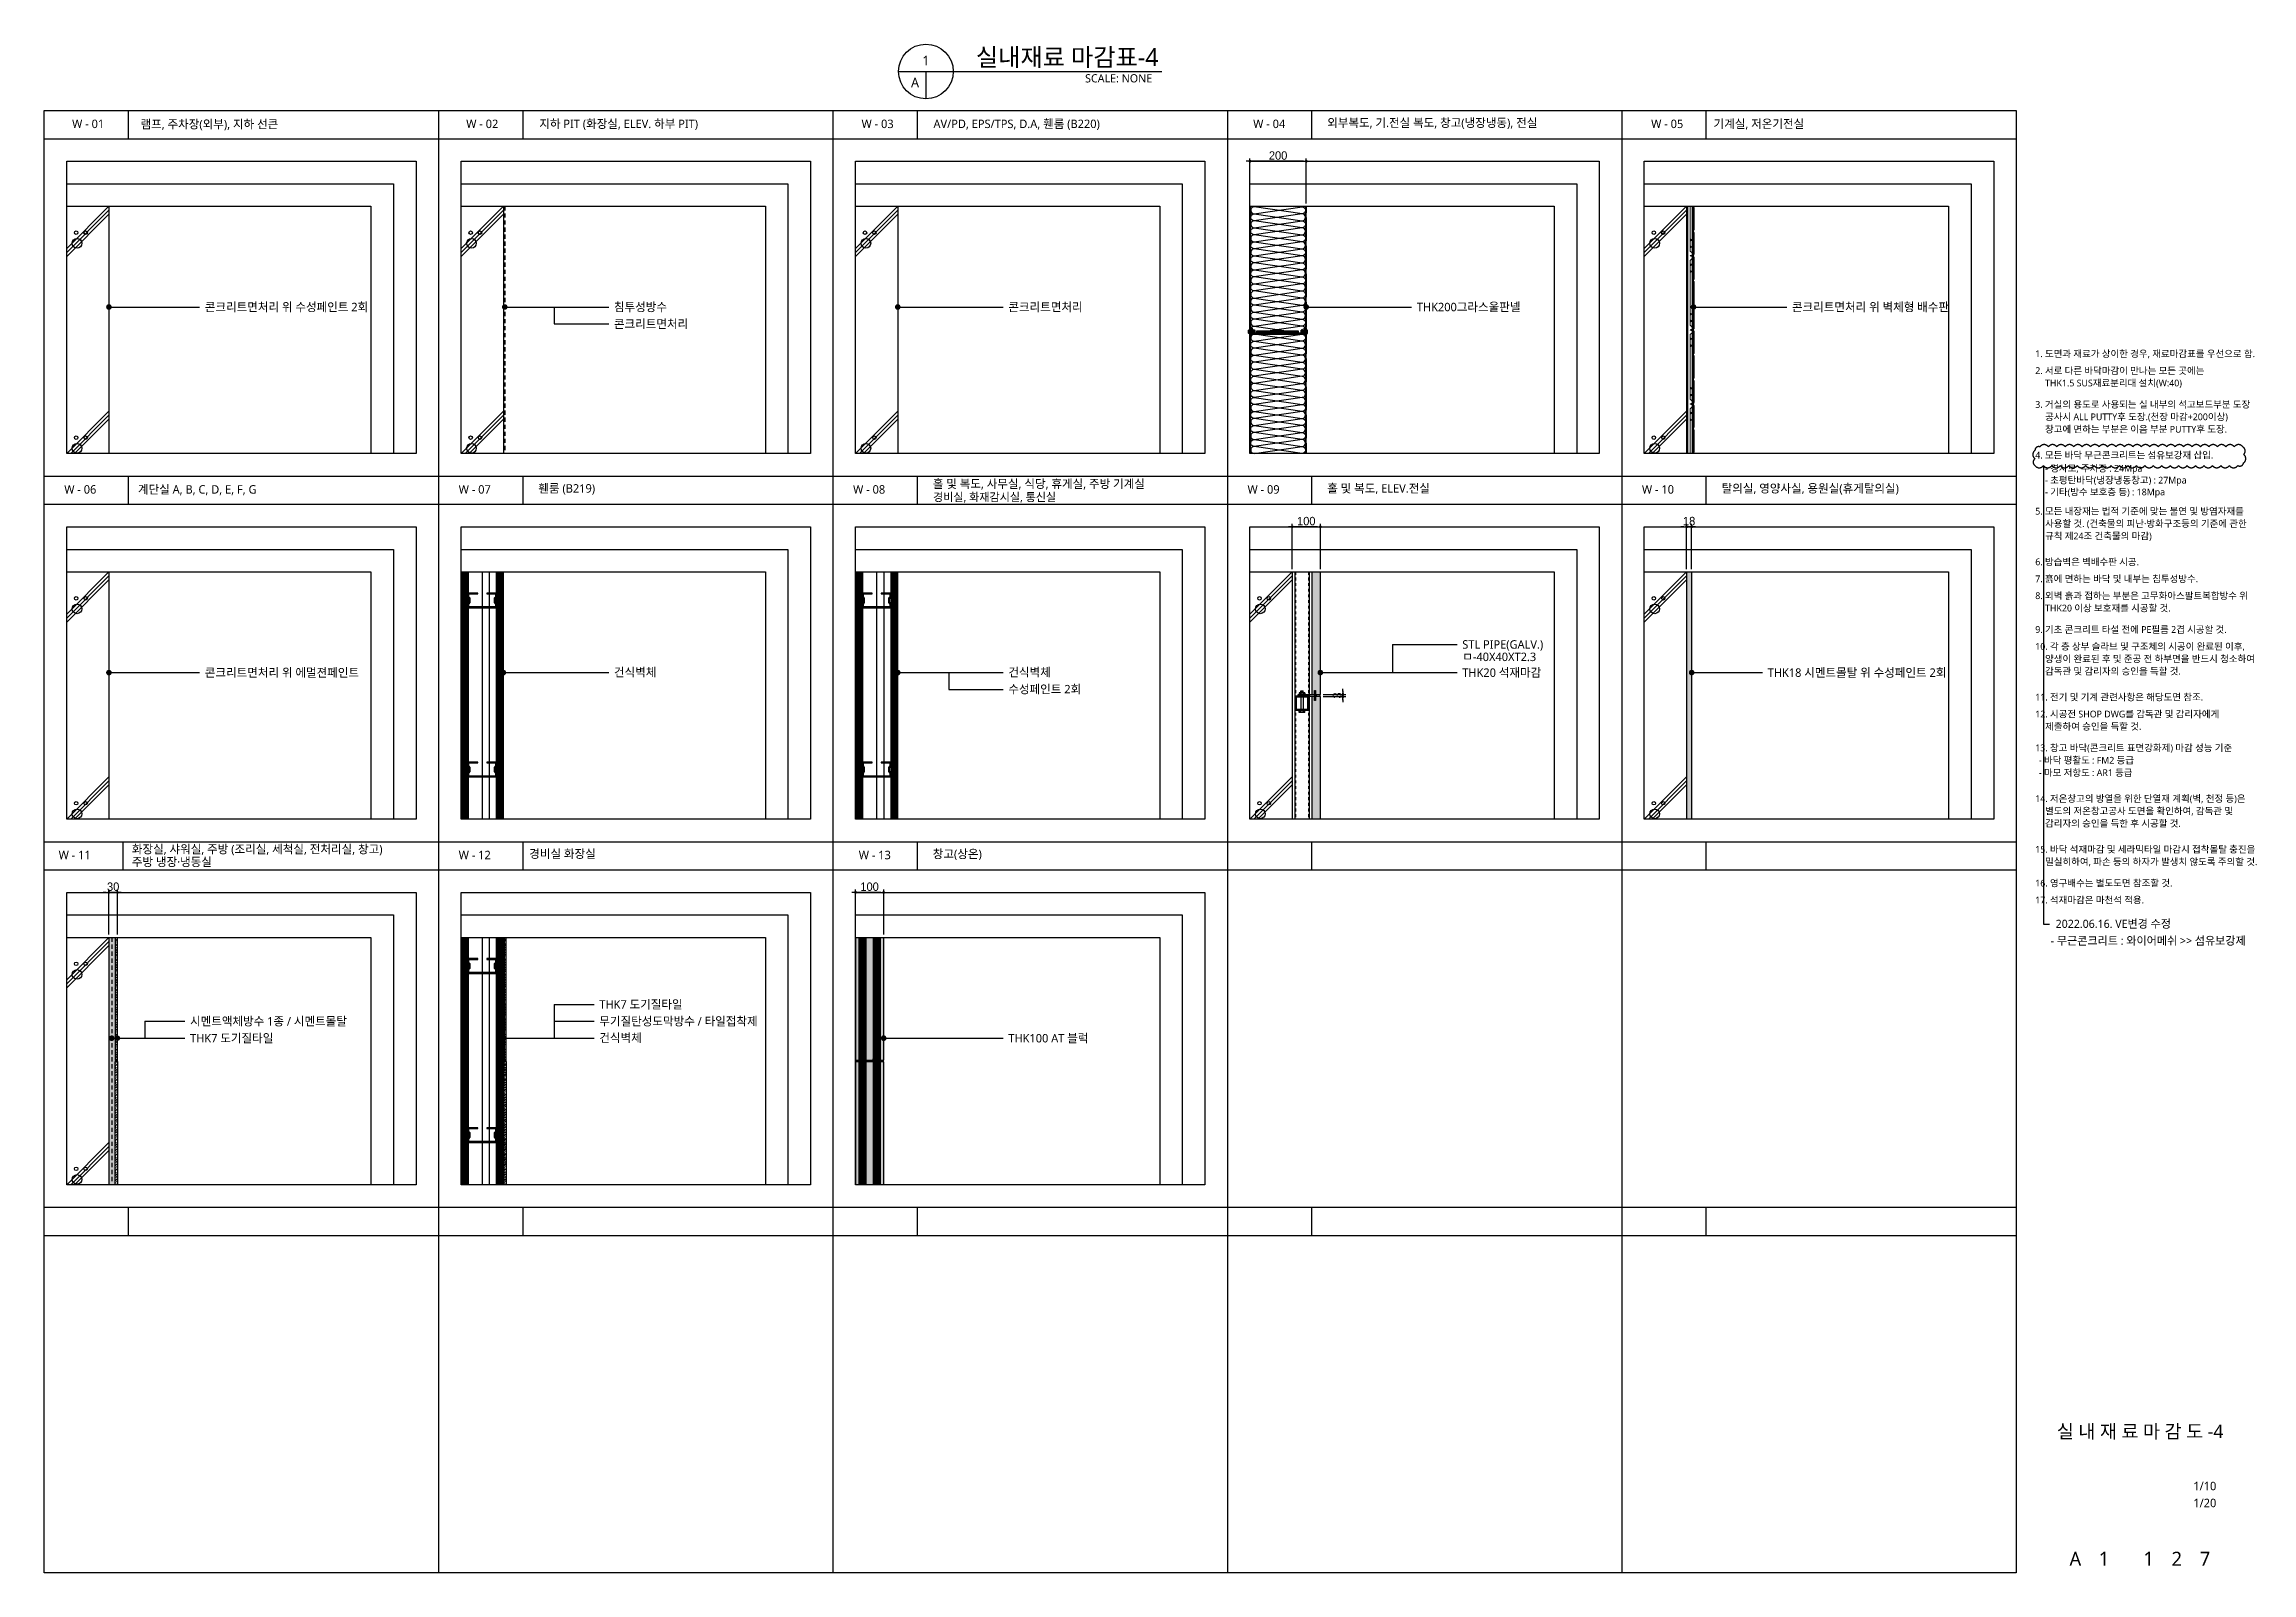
# Model space of a CAD drawing. Header units: millimetres. Extents: x 14892468 to 15300900, y -3565850 to -3401345.
# Drawn here: x 15135397 to 15143233, y -3412705 to -3407280 of the extents above; entities that cross this region are included whole.
import ezdxf
from ezdxf.enums import TextEntityAlignment as Align

# ---------------------------------------------------------------- set-up
doc = ezdxf.new("R2010")
doc.units = ezdxf.units.MM
doc.header["$LTSCALE"] = 100
doc.header["$MEASUREMENT"] = 0
doc.header["$PDSIZE"] = -10
for name, pattern in [('ACAD_ISO03W100', [30, 12, -18]), ('HID', [2.5, 1.5, -1]), ('HIDDEN', [2, 1, -1])]:
    doc.linetypes.add(name, pattern=pattern)
doc.layers.get('0').update_dxf_attribs({"linetype": 'CONTINUOUS'})
doc.layers.get('Defpoints').update_dxf_attribs({"color": 171, "linetype": 'CONTINUOUS'})
for name, color, linetype in [('8HAT', 8, 'CONTINUOUS'), ('A-FIN', 6, 'CONTINUOUS'), ('A-HAT', 5, 'CONTINUOUS'), ('AT블럭', 7, 'CONTINUOUS'), ('CHART', 7, 'CONTINUOUS'), ('DIM', 7, 'CONTINUOUS'), ('ELE-8', 8, 'CONTINUOUS'), ('FIN-5', 6, 'CONTINUOUS'), ('FIN-8', 8, 'CONTINUOUS'), ('HAT', 253, 'CONTINUOUS'), ('HAT-252', 252, 'CONTINUOUS'), ('INS', 9, 'BATTING'), ('LED', 7, 'CONTINUOUS'), ('sealant', 4, 'CONTINUOUS'), ('SEC-6', 5, 'CONTINUOUS'), ('SYM', 7, 'CONTINUOUS'), ('TEXT', 3, 'CONTINUOUS'), ('TEXT(MIN)', 7, 'CONTINUOUS'), ('TEXT-TITLE', 6, 'CONTINUOUS'), ('TEXT-기입', 6, 'CONTINUOUS')]:
    doc.layers.add(name, color=color, linetype=linetype)
doc.layers.add('VE변경사항적용-20220616', color=10, linetype='CONTINUOUS', plot=False)
doc.styles.add('ARIAL', font='arial.ttf')
doc.styles.add('CGS', font='cgse', dxfattribs={"bigfont": 'cgs'})
doc.styles.add('나눔바른고딕', font='NanumBarunGothic.ttf')
doc.styles.add('돋움', font='')
doc.styles.get('돋움').set_extended_font_data('Dotum')
doc.linetypes.add('BATTING', pattern='A,0.0001,-0.1,[134,ltypeshp.shx,S=0.1,R=0,X=-0.1,Y=0],-0.2,[134,ltypeshp.shx,S=0.1,R=180,X=0.1,Y=0],-0.1', length=0.4001)
doc.dimstyles.new('CJA', dxfattribs={"dimscale": 50, "dimtxt": 3, "dimasz": 1.2, "dimexe": 2, "dimexo": 3, "dimgap": 1, "dimtad": 1, "dimdec": 0, "dimdsep": 46, "dimtxsty": 'ARIAL', "dimblk": 'CJDOT', "dimcen": 1, "dimclrd": 7, "dimclre": 7, "dimclrt": 3, "dimadec": 0, "dimazin": 0, "dimtfac": 1, "dimtdec": 0, "dimtix": 1, "dimtofl": 0, "dimtmove": 2, "dimatfit": 3, "dimldrblk": 'CJDOT', "dimfxl": 1, "dimtolj": 1, "dimlwd": -1, "dimlwe": -1, "dimarcsym": 0})
doc.dimstyles.new('NDIM 1200', dxfattribs={"dimscale": 500, "dimtxt": 3, "dimasz": 1, "dimexe": 2, "dimexo": 2, "dimgap": 1, "dimtad": 1, "dimdec": 0, "dimdsep": 46, "dimtxsty": 'CGS', "dimblk": 'DOT0', "dimcen": 1, "dimdle": 8, "dimclrd": 2, "dimclre": 2, "dimclrt": 2, "dimadec": 0, "dimazin": 0, "dimtfac": 1, "dimtdec": 0, "dimtix": 1, "dimtmove": 2, "dimatfit": 3, "dimldrblk": 'DOT0', "dimfxl": 1, "dimtolj": 1, "dimtzin": 0, "dimlwd": -1, "dimlwe": -1, "dimarcsym": 0})

msp = doc.modelspace()

# ---------------------------------------------------------------- texts
at = {"layer": 'TEXT', "style": '나눔바른고딕'}
for s, p in [('1', (15138526.9, -3407337.9)), ('A', (15138488.2, -3407415.5))]:
    msp.add_text(s, height=33.9, dxfattribs=at).set_placement(p, align=Align.MIDDLE)
msp.add_text('실내재료 마감표-4', height=63.03, dxfattribs=at).set_placement((15138704.2, -3407357.3))
msp.add_text('SCALE: NONE', height=29.091, dxfattribs=at).set_placement((15139330, -3407386.4), align=Align.TOP_RIGHT)
at = {"layer": 'TEXT(MIN)', "style": '나눔바른고딕'}
for s, p in [('콘크리트면처리 위 수성페인트 2회', (15135967.3, -3408227.7)), ('침투성방수', (15137419.5, -3408227.7)), ('콘크리트면처리', (15138819.5, -3408227.7)), ('THK200그라스울판넬', (15140269.5, -3408227.7)), ('콘크리트면처리 위 벽체형 배수판', (15141600.9, -3408227.7)), ('콘크리트면처리 ', (15137419.5, -3408287.7)), ('STL PIPE(GALV.)', (15140430.7, -3409425.2)), ('ㅁ-40X40XT2.3 ', (15140430.7, -3409469.2)), ('콘크리트면처리 위 에멀젼페인트', (15135967.3, -3409525.2)), ('건식벽체', (15137419.5, -3409523.9)), ('건식벽체', (15138819.5, -3409523.9)), ('THK20 석재마감', (15140430.7, -3409525.2)), ('THK18 시멘트몰탈 위 수성페인트 2회', (15141514.8, -3409525.2)), ('수성페인트 2회', (15138819.5, -3409583.9)), ('THK7 도기질타일', (15137367.6, -3410702.7)), ('시멘트액체방수 1종 / 시멘트몰탈', (15135914.8, -3410762.7)), ('무기질탄성도막방수 / 타일접착제', (15137367.6, -3410762.7)), ('THK7 도기질타일', (15135914.8, -3410822.7)), ('건식벽체', (15137367.6, -3410821.4)), ('THK100 AT 블럭', (15138819.5, -3410822.7))]:
    msp.add_text(s, height=30, dxfattribs=at).set_placement(p)
at = {"layer": 'TEXT-TITLE', "style": '나눔바른고딕'}
msp.add_text('실 내 재 료 마 감 도 -4', height=48, dxfattribs=at).set_placement((15142836.9, -3412227), align=Align.CENTER)
at = {"layer": 'TEXT-기입', "style": '나눔바른고딕'}
for s, height, p in [('W - 01', 30, (15135496.1, -3407577.5)), ('램프, 주차장(외부), 지하 선큰', 30, (15135738.9, -3407578.9)), ('W - 02', 30, (15136895.1, -3407577.5)), ('지하 PIT (화장실, ELEV. 하부 PIT)', 30, (15137154.6, -3407577.5)), ('W - 03', 30, (15138298.3, -3407577.5)), ('AV/PD, EPS/TPS, D.A, 휀룸 (B220)', 30, (15138553.7, -3407577.5)), ('W - 04', 30, (15139688.4, -3407577.5)), ('외부복도, 기.전실 복도, 창고(냉장냉동), 전실', 30, (15139951.2, -3407573.9)), ('W - 05', 30, (15141101.1, -3407577.5)), ('기계실, 저온기전실', 30, (15141322.6, -3407577.5)), ('홀 및 복도, 사무실, 식당, 휴게실, 주방 기계실', 30, (15138551.2, -3408855.1)), ('W - 06', 30, (15135468.3, -3408875)), ('계단실 A, B, C, D, E, F, G', 30, (15135729.9, -3408875)), ('W - 07', 30, (15136868.3, -3408875)), ('휀룸 (B219)', 30, (15137151.2, -3408871.4)), ('W - 08', 30, (15138268.3, -3408875)), ('경비실, 화재감시실, 통신실', 28.8, (15138552, -3408901.8)), ('W - 09', 30, (15139668.3, -3408875)), ('홀 및 복도, ELEV.전실', 30, (15139951.2, -3408871.4)), ('W - 10', 30, (15141068.3, -3408875)), ('탈의실, 영양사실, 용원실(휴게탈의실)', 30, (15141351.2, -3408871.4)), ('W - 11', 30, (15135448.3, -3410172.5)), ('화장실, 샤워실, 주방 (조리실, 세척실, 전처리실, 창고)', 30, (15135708.3, -3410151.8)), ('W - 12', 30, (15136868.3, -3410172.5)), ('경비실 화장실', 30, (15137118.7, -3410168.2)), ('W - 13', 30, (15138288.4, -3410172.5)), ('창고(상온)', 30, (15138551.2, -3410168.9)), ('주방 냉장·냉동실', 30, (15135708.3, -3410196.9))]:
    msp.add_text(s, height=height, dxfattribs=at).set_placement(p)
for s, p in [('1/10', (15143025.6, -3412421.1)), ('1/20', (15143025.6, -3412481.1))]:
    msp.add_text(s, height=30, dxfattribs=at).set_placement(p, align=Align.BOTTOM_LEFT)
for s, p in [('A', (15142606.9, -3412655.2)), ('1', (15142708.5, -3412655.2)), ('1', (15142866.9, -3412655.2)), ('2', (15142966.9, -3412655.2)), ('7', (15143066.9, -3412655.2))]:
    msp.add_text(s, height=50, dxfattribs=at).set_placement(p, align=Align.MIDDLE_CENTER)
at = {"layer": 'VE변경사항적용-20220616', "linetype": 'ACAD_ISO03W100', "style": '나눔바른고딕'}
for s, p in [('2022.06.16. VE변경 수정', (15142741.6, -3410401.7)), ('- 무근콘크리트 : 와이어메쉬 >> 섬유보강제', (15142865.5, -3410461.7))]:
    msp.add_text(s, height=28.8, dxfattribs=at).set_placement(p, align=Align.MIDDLE_CENTER)

# ---------------------------------------------------------------- blocks, each defined once
blk = doc.blocks.new('DOT0')
blk.add_line((-3, 0), (3, 0))
at = {"color": 6}
blk.add_circle((0, 0), 0.75, dxfattribs=at)
blk = doc.blocks.new('dfasadad')
at = {"color": 4}
for p, q in [((2761450.6, 1365321.7), (2761452.4, 1365324.7)), ((2761450.6, 1365321.7), (2761460.6, 1365321.7)), ((2761450.6, 1365313.7), (2761460.6, 1365313.7)), ((2761450.6, 1365313.7), (2761452.4, 1365310.7)), ((2761452.4, 1365324.7), (2761458.8, 1365324.7)), ((2761452.4, 1365310.7), (2761458.8, 1365310.7)), ((2761453.1, 1365324.7), (2761458.1, 1365324.7)), ((2761453.1, 1365321.7), (2761458.1, 1365321.7)), ((2761453.1, 1365313.7), (2761453.1, 1365321.7)), ((2761458.1, 1365313.7), (2761453.1, 1365313.7)), ((2761453.1, 1365313.7), (2761458.1, 1365313.7)), ((2761458.1, 1365310.7), (2761453.1, 1365310.7)), ((2761453.1, 1365310.7), (2761458.1, 1365310.7)), ((2761458.1, 1365321.7), (2761458.1, 1365313.7)), ((2761460.6, 1365321.7), (2761458.8, 1365324.7)), ((2761460.6, 1365313.7), (2761458.8, 1365310.7))]:
    blk.add_line(p, q, dxfattribs=at)
blk = doc.blocks.new('CJDOT')
blk.add_line((-1.33, 0), (1.33, 0))
at = {"const_width": 0.5}
blk.add_lwpolyline([(-0.25, 0, 1), (0.25, 0, 1)], format="xyb", close=True, dxfattribs=at)
blk = doc.blocks.new('*D31')
at = {"layer": 'Defpoints', "color": 0, "transparency": 16777216}
for p in [(15139676.9, -3407695.2), (15139676.9, -3407855.2), (15139876.9, -3407855.2)]:
    blk.add_point(p, dxfattribs=at)
at = {"layer": 'DIM', "color": 7, "transparency": 16777216}
for p, q in [((15139676.9, -3407845.2), (15139676.9, -3407685.2)), ((15139866.9, -3407695.2), (15139686.9, -3407695.2)), ((15139876.9, -3407845.2), (15139876.9, -3407685.2))]:
    blk.add_line(p, q, dxfattribs=at)
at = {"layer": 'DIM', "color": 7, "transparency": 16777216, "xscale": 10, "yscale": 10, "zscale": 10, "rotation": 180}
blk.add_blockref('CJDOT', (15139676.9, -3407695.2), dxfattribs=at)
at = {"layer": 'DIM', "color": 7, "transparency": 16777216, "xscale": 10, "yscale": 10, "zscale": 10}
blk.add_blockref('CJDOT', (15139876.9, -3407695.2), dxfattribs=at)
at = {"layer": 'DIM', "color": 3, "transparency": 16777216, "insert": (15139776.9, -3407675.1), "char_height": 30, "attachment_point": 5, "style": '돋움'}
blk.add_mtext('\\A1;200', dxfattribs=at)
blk = doc.blocks.new('벽배수판')
at = {"layer": 'ELE-8', "linetype": 'Continuous', "lineweight": 15}
for p, q in [((0, 263.1), (0, 262.9)), ((7.9, 263.1), (0, 263.1)), ((0, 262.9), (0.9, 262.4)), ((7.9, 262.9), (0, 262.9)), ((0, 246.3), (7.9, 254.1)), ((0, 235), (0, 246.3)), ((7.9, 262.2), (0.9, 262.4)), ((7.9, 263.1), (11.4, 263)), ((7.9, 254.1), (7.9, 263.1)), ((7.9, 232.9), (7.9, 254.1)), ((11.4, 263), (11.4, 175.4)), ((11.6, 262.9), (11.4, 263)), ((11.4, 263), (11.6, 262.9)), ((11.6, 175.5), (11.6, 262.9)), ((12.7, 260.5), (11.6, 260.6)), ((11.6, 259.9), (12.7, 259.8)), ((11.6, 250.7), (12.1, 250.7)), ((12.1, 245.5), (11.6, 245.5)), ((12.1, 250.7), (12.1, 245.5)), ((12.7, 259.8), (12.7, 259)), ((13.2, 260.2), (13.1, 260.2)), ((13.1, 260.2), (13.1, 260.1)), ((13.1, 259.9), (13.2, 259)), ((14.2, 257.7), (13.2, 260.1)), ((13.2, 259), (14.2, 255.9)), ((1.8, 233.2), (0, 235)), ((0, 227.6), (0, 235)), ((0, 227.6), (1.8, 229.4)), ((0, 210.8), (0, 227.6)), ((1.8, 209.1), (0, 210.8)), ((0, 203.5), (0, 210.8)), ((0, 203.5), (1.8, 205.2)), ((0, 59.6), (0, 203.5)), ((0.9, 234.1), (0.9, 228.5)), ((0.9, 209.9), (0.9, 204.4)), ((7.9, 232.9), (1.8, 233.2)), ((1.8, 229.4), (7.9, 229.7)), ((7.9, 208.7), (1.8, 209.1)), ((1.8, 205.2), (7.9, 205.6)), ((5.4, 229.6), (5.4, 233)), ((5.4, 205.4), (5.4, 208.9)), ((7.4, 220.5), (7.4, 217.9)), ((7.9, 220.5), (7.4, 220.5)), ((7.9, 217.9), (7.4, 217.9)), ((7.9, 229.7), (7.9, 232.9)), ((7.9, 220.5), (7.9, 229.7)), ((7.9, 220.5), (7.9, 217.9)), ((7.9, 208.7), (7.9, 217.9)), ((7.9, 205.6), (7.9, 208.7)), ((7.9, 57.5), (7.9, 205.6)), ((11.4, 175.4), (11.6, 175.5)), ((11.4, 175.4), (11.4, 87.7)), ((11.6, 175.3), (11.4, 175.4)), ((11.6, 193), (12.1, 192.9)), ((12.1, 187.8), (11.6, 187.7)), ((12.7, 178.6), (11.6, 178.5)), ((12.7, 177.9), (11.6, 177.9)), ((11.6, 87.8), (11.6, 175.3)), ((11.6, 172.9), (12.7, 172.8)), ((12.7, 172.2), (11.6, 172.2)), ((12.1, 163), (11.6, 163)), ((11.6, 157.8), (12.1, 157.8)), ((12.1, 192.9), (12.1, 187.8)), ((12.1, 163), (12.1, 157.8)), ((12.7, 179.5), (12.7, 178.6)), ((12.7, 177.9), (12.7, 178)), ((12.7, 171.3), (12.7, 172.2)), ((13.2, 179.5), (13.1, 178.5)), ((13.1, 178.3), (13.2, 178.2)), ((13.2, 172.5), (13.1, 172.5)), ((13.1, 172.5), (13.1, 172.4)), ((13.1, 172.3), (13.2, 171.3)), ((14.2, 182.5), (13.2, 179.5)), ((13.2, 178.3), (14.2, 180.7)), ((14.2, 170), (13.2, 172.4)), ((11.4, 87.7), (11.6, 87.8)), ((11.4, 87.7), (11.4, 0.1)), ((11.6, 87.6), (11.4, 87.7)), ((12.1, 105.2), (11.6, 105.3)), ((11.6, 100), (12.1, 100.1)), ((11.6, 90.8), (12.7, 90.9)), ((12.7, 90.2), (11.6, 90.2)), ((11.6, 0.2), (11.6, 87.6)), ((12.7, 85.1), (11.6, 85.2)), ((12.7, 84.5), (11.6, 84.5)), ((12.1, 105.2), (12.1, 100.1)), ((12.7, 91.8), (12.7, 90.9)), ((12.7, 90.2), (12.7, 90.3)), ((12.7, 84.5), (12.7, 83.6)), ((13.2, 91.8), (13.1, 90.8)), ((13.1, 90.6), (13.2, 90.5)), ((13.2, 84.9), (13.1, 84.8)), ((13.1, 84.8), (13.1, 84.8)), ((13.1, 84.6), (13.2, 83.6)), ((13.2, 90.6), (14.2, 93.1)), ((14.2, 82.3), (13.2, 84.8)), ((1.8, 57.8), (0, 59.6)), ((0, 52.2), (0, 59.6)), ((0, 52.2), (1.8, 54)), ((0, 35.4), (0, 52.2)), ((1.8, 33.7), (0, 35.4)), ((0, 28.1), (0, 35.4)), ((0, 28.1), (1.8, 29.9)), ((0, 16.8), (0, 28.1)), ((7.9, 8.9), (0, 16.8)), ((0.9, 0.7), (0, 0.2)), ((0, 0.2), (7.9, 0.2)), ((0, 0), (0, 0.2)), ((0, 0), (7.9, 0)), ((0.9, 58.7), (0.9, 53.2)), ((0.9, 34.5), (0.9, 29)), ((0.9, 0.7), (7.9, 0.9)), ((7.9, 57.5), (1.8, 57.8)), ((1.8, 54), (7.9, 54.3)), ((7.9, 33.4), (1.8, 33.7)), ((1.8, 29.9), (7.9, 30.2)), ((5.4, 54.2), (5.4, 57.6)), ((5.4, 30), (5.4, 33.5)), ((7.4, 45.2), (7.4, 42.5)), ((7.4, 45.2), (7.9, 45.2)), ((7.4, 42.5), (7.9, 42.5)), ((7.9, 54.3), (7.9, 57.5)), ((7.9, 45.2), (7.9, 54.3)), ((7.9, 42.5), (7.9, 45.2)), ((7.9, 33.4), (7.9, 42.5)), ((7.9, 30.2), (7.9, 33.4)), ((7.9, 8.9), (7.9, 30.2)), ((7.9, 0), (7.9, 8.9)), ((11.4, 0.1), (7.9, 0)), ((11.4, 0.1), (11.6, 0.2)), ((11.6, 0.2), (11.4, 0.1)), ((11.6, 75.4), (12.1, 75.3)), ((12.1, 70.1), (11.6, 70.1)), ((11.6, 17.6), (12.1, 17.6)), ((12.1, 12.4), (11.6, 12.3)), ((12.7, 3.2), (11.6, 3.1)), ((11.6, 2.5), (12.7, 2.5)), ((12.1, 75.3), (12.1, 70.1)), ((12.1, 17.6), (12.1, 12.4)), ((12.7, 4.1), (12.7, 3.2)), ((12.7, 2.5), (12.7, 2.6)), ((12.8, 2.6), (12.9, 2.6)), ((13.2, 4.1), (13.1, 3.1)), ((13.1, 2.9), (13.2, 2.8)), ((13.2, 2.9), (14.2, 5.4))]:
    blk.add_line(p, q, dxfattribs=at)
for centre, radius, start, end in [((12.6, 260), 0.516, 14.19988, 85.65289), ((9.8, 274.7), 15.1, 280.8995, 282.68425), ((9.8, 164), 14.9, 77.31062, 79.12052), ((12.6, 178.4), 0.516, 274.33415, 345.82217), ((12.6, 172.3), 0.516, 14.17783, 85.66585), ((9.8, 187), 15.1, 280.88379, 282.67017), ((12.6, 90.8), 0.516, 274.33071, 345.81652), ((12.6, 84.6), 0.516, 14.18348, 85.66929)]:
    blk.add_arc(centre, radius, start, end, dxfattribs=at)
for points, knots in [([(2.9, 261.7), (2.7, 261.9), (2.7, 262.1), (2.5, 262.2), (2.3, 262.3), (2.1, 262.3), (2.1, 262.4)], [0, 0, 0, 0, 0.249992, 0.500036, 0.750051, 1, 1, 1, 1]), ([(4.2, 262.3), (4.2, 262.2), (4.2, 262), (4.1, 261.8), (3.9, 261.5), (3.7, 261.4), (3.4, 261.4), (3.1, 261.5), (3, 261.6), (2.9, 261.7), (2.9, 261.7)], [0, 0, 0, 0, 0.138272, 0.276534, 0.414841, 0.553133, 0.691409, 0.829692, 0.967983, 1, 1, 1, 1]), ([(12.7, 179.5), (12.7, 180.3), (12.6, 181.9), (12.6, 184.4), (12.6, 187), (12.6, 189.7), (12.5, 192.7), (12.5, 196.2), (12.5, 199.8), (12.5, 203.5), (12.5, 207.3), (12.5, 211.3), (12.5, 214.8), (12.5, 217.6), (12.5, 219.5), (12.5, 221.4), (12.5, 223.4), (12.5, 225.3), (12.5, 227.2), (12.5, 230.2), (12.5, 234), (12.5, 238.6), (12.5, 242.6), (12.5, 246.1), (12.6, 249.3), (12.6, 252.2), (12.6, 254.9), (12.7, 257.1), (12.7, 258.4), (12.7, 259)], [0, 0, 0, 0, 0.029976, 0.0629, 0.094419, 0.127179, 0.164996, 0.208498, 0.258381, 0.301443, 0.348481, 0.399497, 0.454451, 0.47903, 0.503499, 0.527857, 0.552104, 0.576241, 0.600268, 0.624184, 0.688338, 0.745735, 0.796374, 0.840256, 0.87738, 0.916862, 0.949311, 0.977425, 1, 1, 1, 1]), ([(13.2, 260.1), (13.2, 260.2), (13.2, 260.2), (13.1, 260.3), (13.1, 260.4), (13, 260.4), (13, 260.4), (12.9, 260.5), (12.8, 260.5), (12.7, 260.5)], [0, 0, 0, 0, 0.144497, 0.277268, 0.400104, 0.516058, 0.629446, 0.745113, 1, 1, 1, 1]), ([(12.7, 259.8), (12.7, 259.9), (12.7, 260.1), (12.7, 260.3), (12.7, 260.4), (12.7, 260.5), (12.7, 260.5), (12.7, 260.5), (12.7, 260.5)], [0, 0, 0, 0, 0.225486, 0.441981, 0.577473, 0.715602, 0.856434, 1, 1, 1, 1]), ([(12.7, 259), (12.8, 259), (12.9, 259), (13, 259), (13.1, 259), (13.1, 259), (13.2, 259)], [0, 0, 0, 0, 0.240735, 0.493219, 0.749246, 1, 1, 1, 1]), ([(13.2, 179.5), (13.1, 182.8), (13, 189.4), (13, 199.3), (13, 209.3), (13, 219.2), (13, 229.2), (13, 239.1), (13, 249), (13.1, 255.7), (13.2, 259)], [0, 0, 0, 0, 0.124909, 0.24993, 0.374964, 0.5, 0.625036, 0.75007, 0.875091, 1, 1, 1, 1]), ([(13.1, 260.1), (13.1, 260.1), (13.1, 260.1), (13.1, 260.1), (13.1, 260), (13.1, 260), (13.1, 259.9)], [0, 0, 0, 0, 0.245709, 0.500271, 0.75448, 1, 1, 1, 1]), ([(14.2, 257.7), (14.2, 257.1), (14.2, 256.5), (14.2, 255.9), (14.2, 253.6), (14.2, 248.9), (14.2, 241.7), (14.2, 234.3), (14.2, 226.8), (14.2, 219.2), (14.2, 211.7), (14.2, 204.2), (14.2, 196.8), (14.2, 189.5), (14.2, 184.9), (14.2, 182.5), (14.2, 181.9), (14.2, 181.3), (14.2, 180.7)], [-0.025235, -0.025235, -0.025235, -0.025235, 0, 0, 0, 0.098597, 0.198097, 0.298299, 0.399003, 0.5, 0.601, 0.701704, 0.801907, 0.901403, 1, 1, 1, 1.025312, 1.025312, 1.025312, 1.025312]), ([(12.7, 171.3), (12.7, 170.7), (12.7, 169.4), (12.6, 167.2), (12.6, 164.5), (12.6, 161.6), (12.5, 158.4), (12.5, 154.9), (12.5, 150.9), (12.5, 146.3), (12.5, 142), (12.5, 138.3), (12.5, 135.2), (12.5, 132), (12.5, 128.9), (12.5, 125.7), (12.5, 122.7), (12.5, 119), (12.5, 114.9), (12.5, 110.6), (12.5, 106.8), (12.5, 103.7), (12.6, 101.1), (12.6, 98.7), (12.6, 96.3), (12.7, 94), (12.7, 92.5), (12.7, 91.8)], [0, 0, 0, 0, 0.022582, 0.050723, 0.083194, 0.122704, 0.159884, 0.203837, 0.254564, 0.312063, 0.376336, 0.415147, 0.454238, 0.49361, 0.533263, 0.573195, 0.612548, 0.649302, 0.711242, 0.766138, 0.813945, 0.851428, 0.884137, 0.914008, 0.941916, 0.97294, 1, 1, 1, 1]), ([(13.2, 179.5), (13.1, 179.5), (13.1, 179.5), (13, 179.5), (12.9, 179.5), (12.8, 179.5), (12.7, 179.5)], [0, 0, 0, 0, 0.250754, 0.506779, 0.759272, 1, 1, 1, 1]), ([(12.7, 178), (12.7, 178), (12.7, 178), (12.7, 178.1), (12.7, 178.2), (12.7, 178.3), (12.7, 178.5), (12.7, 178.6), (12.7, 178.6)], [0, 0, 0, 0, 0.117801, 0.364354, 0.518682, 0.676066, 0.836502, 1, 1, 1, 1]), ([(12.7, 177.9), (12.8, 178), (12.9, 178), (13, 178), (13, 178), (13.1, 178.1), (13.1, 178.2), (13.2, 178.2), (13.2, 178.3), (13.2, 178.3)], [0, 0, 0, 0, 0.254869, 0.37055, 0.483888, 0.599911, 0.722747, 0.855428, 1, 1, 1, 1]), ([(12.7, 172.2), (12.7, 172.2), (12.7, 172.4), (12.7, 172.6), (12.7, 172.7), (12.7, 172.8), (12.7, 172.8), (12.7, 172.8), (12.7, 172.8)], [0, 0, 0, 0, 0.225496, 0.44195, 0.577448, 0.715582, 0.856421, 1, 1, 1, 1]), ([(13.2, 172.4), (13.2, 172.5), (13.2, 172.5), (13.1, 172.6), (13.1, 172.7), (13, 172.7), (13, 172.8), (12.9, 172.8), (12.8, 172.8), (12.7, 172.8)], [0, 0, 0, 0, 0.144497, 0.277268, 0.400104, 0.516058, 0.629446, 0.745113, 1, 1, 1, 1]), ([(12.7, 171.3), (12.8, 171.3), (12.9, 171.3), (13, 171.3), (13.1, 171.3), (13.1, 171.3), (13.2, 171.3)], [0, 0, 0, 0, 0.240756, 0.493279, 0.749333, 1, 1, 1, 1]), ([(13.2, 171.3), (13.1, 168), (13, 161.4), (13, 151.4), (13, 141.5), (13, 131.5), (13, 121.6), (13, 111.7), (13, 101.7), (13.1, 95.1), (13.2, 91.8)], [0, 0, 0, 0, 0.124909, 0.249929, 0.374963, 0.5, 0.625037, 0.750071, 0.875091, 1, 1, 1, 1]), ([(13.1, 178.5), (13.1, 178.5), (13.1, 178.4), (13.1, 178.4), (13.1, 178.3), (13.1, 178.3), (13.1, 178.3)], [0, 0, 0, 0, 0.245708, 0.500152, 0.754523, 1, 1, 1, 1]), ([(13.1, 172.3), (13.1, 172.3), (13.1, 172.3), (13.1, 172.4), (13.1, 172.4), (13.1, 172.4), (13.1, 172.4)], [0, 0, 0, 0, 0.245667, 0.499813, 0.754312, 1, 1, 1, 1]), ([(13.2, 171.3), (13.4, 170.8), (13.6, 170), (13.9, 169.1), (14.1, 168.6), (14.1, 168.4), (14.2, 168.3), (14.2, 168.3), (14.2, 168.2), (14.2, 168.2), (14.2, 168.2)], [0, 0, 0, 0, 0.514896, 0.761267, 0.881603, 0.941048, 0.982745, 0.994426, 0.997973, 1, 1, 1, 1]), ([(14.2, 170), (14.2, 169.4), (14.2, 168.8), (14.2, 168.2), (14.2, 165.9), (14.2, 161.2), (14.2, 154), (14.2, 146.6), (14.2, 139.1), (14.2, 131.5), (14.2, 124), (14.2, 116.5), (14.2, 109.1), (14.2, 101.8), (14.2, 97.2), (14.2, 94.8), (14.2, 94.2), (14.2, 93.7), (14.2, 93.1)], [-0.025235, -0.025235, -0.025235, -0.025235, 0, 0, 0, 0.098597, 0.198097, 0.298299, 0.399003, 0.5, 0.601, 0.701704, 0.801907, 0.901403, 1, 1, 1, 1.025312, 1.025312, 1.025312, 1.025312]), ([(12.7, 4.1), (12.7, 4.9), (12.6, 6.5), (12.6, 9), (12.6, 11.6), (12.6, 14.3), (12.5, 17.4), (12.5, 20.9), (12.5, 24.5), (12.5, 28.2), (12.5, 31.9), (12.5, 36), (12.5, 39.5), (12.5, 42.2), (12.5, 44.2), (12.5, 46.1), (12.5, 48), (12.5, 49.9), (12.5, 51.9), (12.5, 54.8), (12.5, 58.7), (12.5, 63.2), (12.5, 67.3), (12.5, 70.8), (12.6, 73.9), (12.6, 76.8), (12.6, 79.5), (12.7, 81.7), (12.7, 83), (12.7, 83.6)], [0, 0, 0, 0, 0.029947, 0.062906, 0.094589, 0.127444, 0.16536, 0.20898, 0.258937, 0.302037, 0.349111, 0.400157, 0.455095, 0.479658, 0.504109, 0.528445, 0.552667, 0.576776, 0.600769, 0.62465, 0.688763, 0.74612, 0.79672, 0.840562, 0.877648, 0.917044, 0.949428, 0.977474, 1, 1, 1, 1]), ([(12.7, 91.8), (12.8, 91.8), (12.9, 91.8), (13, 91.8), (13.1, 91.8), (13.1, 91.8), (13.2, 91.8)], [0, 0, 0, 0, 0.253918, 0.511016, 0.762355, 1, 1, 1, 1]), ([(13.1, 90.8), (13.1, 90.8), (13.1, 90.8), (13, 90.9), (12.8, 90.9), (12.7, 90.9), (12.7, 90.9)], [0, 0, 0, 0, 0.243939, 0.500035, 0.756113, 1, 1, 1, 1]), ([(12.7, 90.3), (12.7, 90.3), (12.7, 90.3), (12.7, 90.4), (12.7, 90.5), (12.7, 90.6), (12.7, 90.8), (12.7, 90.9), (12.7, 90.9)], [0, 0, 0, 0, 0.117796, 0.364372, 0.518693, 0.676014, 0.836442, 1, 1, 1, 1]), ([(12.7, 90.2), (12.8, 90.3), (12.9, 90.3), (13, 90.3), (13, 90.4), (13.1, 90.4), (13.1, 90.5), (13.2, 90.6), (13.2, 90.6), (13.2, 90.6)], [0, 0, 0, 0, 0.254869, 0.37055, 0.483888, 0.599911, 0.722747, 0.855428, 1, 1, 1, 1]), ([(12.7, 84.5), (12.7, 84.5), (12.7, 84.7), (12.7, 84.9), (12.7, 85), (12.7, 85.1), (12.7, 85.1), (12.7, 85.1), (12.7, 85.1)], [0, 0, 0, 0, 0.225488, 0.441985, 0.577438, 0.715599, 0.856432, 1, 1, 1, 1]), ([(13.2, 84.8), (13.2, 84.8), (13.2, 84.8), (13.1, 84.9), (13.1, 85), (13, 85), (13, 85.1), (12.9, 85.1), (12.8, 85.1), (12.7, 85.1)], [0, 0, 0, 0, 0.144497, 0.277268, 0.400104, 0.516058, 0.629446, 0.745113, 1, 1, 1, 1]), ([(13.1, 84.6), (13.1, 84.6), (13.1, 84.5), (13, 84.5), (12.8, 84.5), (12.7, 84.5), (12.7, 84.5)], [0, 0, 0, 0, 0.243941, 0.500037, 0.756114, 1, 1, 1, 1]), ([(12.7, 83.6), (12.8, 83.6), (12.9, 83.6), (13, 83.6), (13.1, 83.6), (13.1, 83.6), (13.2, 83.6)], [0, 0, 0, 0, 0.24073, 0.493225, 0.749244, 1, 1, 1, 1]), ([(13.2, 4.1), (13.1, 7.4), (13, 14), (13, 24), (13, 33.9), (13, 43.8), (13, 53.8), (13, 63.7), (13, 73.7), (13.1, 80.3), (13.2, 83.6)], [0, 0, 0, 0, 0.124909, 0.24993, 0.374964, 0.5, 0.625037, 0.75007, 0.875092, 1, 1, 1, 1]), ([(13.1, 90.6), (13.1, 90.6), (13.1, 90.6), (13.1, 90.7), (13.1, 90.7), (13.1, 90.8), (13.1, 90.8)], [0, 0, 0, 0, 0.245572, 0.499962, 0.754446, 1, 1, 1, 1]), ([(13.1, 84.8), (13.1, 84.8), (13.1, 84.7), (13.1, 84.7), (13.1, 84.6), (13.1, 84.6), (13.1, 84.6)], [0, 0, 0, 0, 0.245761, 0.500154, 0.754317, 1, 1, 1, 1]), ([(13.2, 91.8), (13.4, 92.3), (13.7, 93.3), (14, 94.4), (14.2, 94.8)], [0, 0, 0, 0, 0.512352, 1, 1, 1, 1]), ([(14.2, 80.5), (14, 81), (13.7, 82), (13.4, 83.1), (13.2, 83.6)], [0, 0, 0, 0, 0.488199, 1, 1, 1, 1]), ([(14.2, 82.3), (14.2, 81.7), (14.2, 81.1), (14.2, 80.5), (14.2, 78.2), (14.2, 73.5), (14.2, 66.3), (14.2, 58.9), (14.2, 51.4), (14.2, 43.8), (14.2, 36.3), (14.2, 28.8), (14.2, 21.4), (14.2, 14.2), (14.2, 9.5), (14.2, 7.2), (14.2, 6.6), (14.2, 6), (14.2, 5.4)], [-0.025235, -0.025235, -0.025235, -0.025235, 0, 0, 0, 0.098597, 0.198097, 0.298299, 0.399003, 0.5, 0.601, 0.701704, 0.801907, 0.901403, 1, 1, 1, 1.025312, 1.025312, 1.025312, 1.025312]), ([(2.9, 1.4), (2.7, 1.1), (2.7, 1), (2.5, 0.9), (2.3, 0.7), (2.1, 0.7), (2.1, 0.7)], [0, 0, 0, 0, 0.249992, 0.500036, 0.750051, 1, 1, 1, 1]), ([(4.2, 0.8), (4.2, 0.9), (4.2, 1.1), (4.1, 1.3), (3.9, 1.5), (3.7, 1.7), (3.4, 1.7), (3.1, 1.6), (3, 1.5), (2.9, 1.4), (2.9, 1.4)], [0, 0, 0, 0, 0.138272, 0.276534, 0.414841, 0.553133, 0.691409, 0.829692, 0.967983, 1, 1, 1, 1]), ([(13.2, 4.1), (13.1, 4.1), (13.1, 4.1), (13, 4.1), (12.9, 4.1), (12.8, 4.1), (12.7, 4.1)], [0, 0, 0, 0, 0.250765, 0.506776, 0.759268, 1, 1, 1, 1]), ([(12.7, 3.2), (12.7, 3.2), (12.8, 3.2), (13, 3.2), (13.1, 3.1), (13.1, 3.1), (13.1, 3.1)], [0, 0, 0, 0, 0.243892, 0.499953, 0.756056, 1, 1, 1, 1]), ([(12.7, 2.6), (12.7, 2.6), (12.7, 2.6), (12.7, 2.7), (12.7, 2.8), (12.7, 2.9), (12.7, 3.1), (12.7, 3.2), (12.7, 3.2)], [0, 0, 0, 0, 0.117797, 0.364375, 0.518698, 0.676077, 0.836507, 1, 1, 1, 1]), ([(13.1, 2.9), (13.1, 2.9), (13.1, 2.8), (13, 2.7), (12.8, 2.6), (12.7, 2.6), (12.7, 2.5)], [0, 0, 0, 0, 0.243963, 0.500081, 0.756114, 1, 1, 1, 1]), ([(12.7, 2.5), (12.8, 2.6), (12.9, 2.6), (13, 2.6), (13, 2.7), (13.1, 2.7), (13.1, 2.8), (13.2, 2.9), (13.2, 2.9), (13.2, 2.9)], [0, 0, 0, 0, 0.254869, 0.37055, 0.483888, 0.599911, 0.722747, 0.855428, 1, 1, 1, 1]), ([(13.1, 3.1), (13.1, 3.1), (13.1, 3.1), (13.1, 3), (13.1, 2.9), (13.1, 2.9), (13.1, 2.9)], [0, 0, 0, 0, 0.245708, 0.500152, 0.754523, 1, 1, 1, 1]), ([(13.2, 4.1), (13.4, 4.6), (13.7, 5.7), (14, 6.7), (14.2, 7.2)], [0, 0, 0, 0, 0.512319, 1, 1, 1, 1])]:
    blk.add_open_spline(points, degree=3, knots=knots, dxfattribs=at)
blk = doc.blocks.new('*D33')
at = {"layer": 'Defpoints', "color": 0, "transparency": 16777216}
for p in [(15139926.9, -3409587.6), (15139926.9, -3409595.2), (15140006.9, -3409587.6)]:
    blk.add_point(p, dxfattribs=at)
at = {"layer": 'DIM', "color": 7, "transparency": 16777216}
for p, q in [((15139936.9, -3409587.6), (15140016.9, -3409587.6)), ((15139936.9, -3409595.2), (15140016.9, -3409595.2)), ((15140006.9, -3409577.6), (15140006.9, -3409567.6)), ((15140006.9, -3409595.2), (15140006.9, -3409587.6)), ((15140006.9, -3409605.2), (15140006.9, -3409615.2))]:
    blk.add_line(p, q, dxfattribs=at)
at = {"layer": 'DIM', "color": 7, "transparency": 16777216, "xscale": 10, "yscale": 10, "zscale": 10}
for p, rotation in [((15140006.9, -3409587.6), 270), ((15140006.9, -3409595.2), 90)]:
    blk.add_blockref('CJDOT', p, dxfattribs=dict(at, rotation=rotation))
at = {"layer": 'DIM', "color": 3, "transparency": 16777216, "insert": (15139986.6, -3409591.4), "char_height": 30, "attachment_point": 5, "rotation": 90, "style": '돋움'}
blk.add_mtext('\\A1;{\\fGulim|b0|i0|c129|p49;3}', dxfattribs=at)
blk = doc.blocks.new('*D34')
at = {"layer": 'Defpoints', "color": 0, "transparency": 16777216}
for p in [(15139826.9, -3408992.7), (15139826.9, -3409152.7), (15139926.9, -3409152.7)]:
    blk.add_point(p, dxfattribs=at)
at = {"layer": 'DIM', "color": 7, "transparency": 16777216}
for p, q in [((15139826.9, -3409142.7), (15139826.9, -3408982.7)), ((15139926.9, -3409142.7), (15139926.9, -3408982.7)), ((15139916.9, -3408992.7), (15139836.9, -3408992.7))]:
    blk.add_line(p, q, dxfattribs=at)
at = {"layer": 'DIM', "color": 7, "transparency": 16777216, "xscale": 10, "yscale": 10, "zscale": 10, "rotation": 180}
blk.add_blockref('CJDOT', (15139826.9, -3408992.7), dxfattribs=at)
at = {"layer": 'DIM', "color": 7, "transparency": 16777216, "xscale": 10, "yscale": 10, "zscale": 10}
blk.add_blockref('CJDOT', (15139926.9, -3408992.7), dxfattribs=at)
at = {"layer": 'DIM', "color": 3, "transparency": 16777216, "insert": (15139876.9, -3408972.6), "char_height": 30, "attachment_point": 5, "style": '돋움'}
blk.add_mtext('\\A1;100', dxfattribs=at)
blk = doc.blocks.new('*D35')
at = {"layer": 'Defpoints', "color": 0, "transparency": 16777216}
for p in [(15141226.9, -3408992.7), (15141226.9, -3409152.7), (15141244.9, -3409152.7)]:
    blk.add_point(p, dxfattribs=at)
at = {"layer": 'DIM', "color": 7, "transparency": 16777216}
for p, q in [((15141226.9, -3409142.7), (15141226.9, -3408982.7)), ((15141244.9, -3409142.7), (15141244.9, -3408982.7)), ((15141216.9, -3408992.7), (15141206.9, -3408992.7)), ((15141244.9, -3408992.7), (15141226.9, -3408992.7)), ((15141254.9, -3408992.7), (15141264.9, -3408992.7))]:
    blk.add_line(p, q, dxfattribs=at)
at = {"layer": 'DIM', "color": 7, "transparency": 16777216, "xscale": 10, "yscale": 10, "zscale": 10}
blk.add_blockref('CJDOT', (15141226.9, -3408992.7), dxfattribs=at)
at = {"layer": 'DIM', "color": 7, "transparency": 16777216, "xscale": 10, "yscale": 10, "zscale": 10, "rotation": 180}
blk.add_blockref('CJDOT', (15141244.9, -3408992.7), dxfattribs=at)
at = {"layer": 'DIM', "color": 3, "transparency": 16777216, "insert": (15141235.9, -3408972.6), "char_height": 30, "attachment_point": 5, "style": '돋움'}
blk.add_mtext('\\A1;18', dxfattribs=at)
blk = doc.blocks.new('*D36')
at = {"layer": 'Defpoints', "color": 0, "transparency": 16777216}
for p in [(15135626.9, -3410290.2), (15135626.9, -3410450.2), (15135656.9, -3410450.2)]:
    blk.add_point(p, dxfattribs=at)
at = {"layer": 'DIM', "color": 7, "transparency": 16777216}
for p, q in [((15135616.9, -3410290.2), (15135606.9, -3410290.2)), ((15135626.9, -3410440.2), (15135626.9, -3410280.2)), ((15135656.9, -3410290.2), (15135626.9, -3410290.2)), ((15135656.9, -3410440.2), (15135656.9, -3410280.2)), ((15135666.9, -3410290.2), (15135676.9, -3410290.2))]:
    blk.add_line(p, q, dxfattribs=at)
at = {"layer": 'DIM', "color": 7, "transparency": 16777216, "xscale": 10, "yscale": 10, "zscale": 10}
blk.add_blockref('CJDOT', (15135626.9, -3410290.2), dxfattribs=at)
at = {"layer": 'DIM', "color": 7, "transparency": 16777216, "xscale": 10, "yscale": 10, "zscale": 10, "rotation": 180}
blk.add_blockref('CJDOT', (15135656.9, -3410290.2), dxfattribs=at)
at = {"layer": 'DIM', "color": 3, "transparency": 16777216, "insert": (15135641.9, -3410270.1), "char_height": 30, "attachment_point": 5, "style": '돋움'}
blk.add_mtext('\\A1;30', dxfattribs=at)
blk = doc.blocks.new('gfdeafdsaf')
at = {"layer": 'TEXT(MIN)', "style": '나눔바른고딕'}
for s, p in [('1. 도면과 재료가 상이한 경우, 재료마감표를 우선으로 함.', (15502606, -2335323)), ('2. 서로 다른 바닥마감이 만나는 모든 곳에는', (15502606, -2338323)), ('THK1.5 SUS재료분리대 설치(W:40)', (15504346, -2340523)), ('3. 거실의 용도로 사용되는 실 내부의 석고보드부분 도장', (15502606, -2344323)), ('공사시 ALL PUTTY후 도장.(천장 마감+200이상)', (15504346, -2346523)), ('창고에 면하는 부분은 이음 부분 PUTTY후 도장.', (15504346, -2348723)), ('4. 모든 바닥 무근콘크리트는 섬유보강재 삽입.', (15502606, -2353323)), ('- 경사로, 주차장 : 24Mpa', (15504346, -2355666)), ('- 초평탄바닥(냉장냉동창고) : 27Mpa', (15504346, -2357766)), ('5. 모든 내장재는 법적 기준에 맞는 불연 및 방염자재를', (15502606, -2363266)), ('- 기타(방수 보호층 등) : 18Mpa', (15504346, -2359866)), ('사용할 것. (건축물의 피난·방화구조등의 기준에 관한', (15504346, -2365466)), ('규칙 제24조 건축물의 마감)', (15504346, -2367666)), ('6. 방습벽은 벽배수판 시공.', (15502606, -2372266)), ('7. 흙에 면하는 바닥 및 내부는 침투성방수.', (15502606, -2375266)), ('8. 외벽 흙과 접하는 부분은 고무화아스팔트복합방수 위', (15502606, -2378266)), ('THK20 이상 보호재를 시공할 것.', (15504346, -2380466)), ('9. 기초 콘크리트 타설 전에 PE필름 2겹 시공할 것.', (15502606, -2384266)), ('10. 각 층 상부 슬라브 및 구조체의 시공이 완료된 이후,', (15502606, -2387266)), ('양생이 완료된 후 및 준공 전 하부면을 반드시 청소하여', (15504346, -2389466)), ('감독관 및 감리자의 승인을 득할 것.', (15504346, -2391666)), ('11. 전기 및 기계 관련사항은 해당도면 참조.', (15502606, -2396266)), ('12. 시공전 SHOP DWG를 감독관 및 감리자에게', (15502606, -2399266)), ('제출하여 승인을 득할 것.', (15504346, -2401466)), ('13. 창고 바닥(콘크리트 표면강화제) 마감 성능 기준', (15502606, -2405266)), ('- 바닥 평활도 : FM2 등급', (15503239, -2407466)), ('- 마모 저항도 : AR1 등급', (15503239, -2409666)), ('14. 저온창고의 방열을 위한 단열재 계획(벽, 천정 등)은', (15502606, -2414266)), ('별도의 저온창고공사 도면을 확인하여, 감독관 및 ', (15504346, -2416466)), ('감리자의 승인을 득한 후 시공할 것.', (15504346, -2418666)), ('15. 바닥 석재마감 및 세라믹타일 마감시 접착몰탈 충진을', (15502606, -2423266)), ('밀실히하여, 파손 등의 하자가 발생치 않도록 주의할 것.', (15504346, -2425466)), ('16. 영구배수는 별도도면 참조할 것.', (15502606, -2429266)), ('17. 석재마감은 마천석 적용.', (15502606, -2432266))]:
    blk.add_text(s, height=1200, dxfattribs=at).set_placement(p, align=Align.MIDDLE_LEFT)
blk = doc.blocks.new('*D84')
at = {"layer": 'Defpoints', "color": 0, "transparency": 16777216}
for p in [(15138276.9, -3410290.2), (15138276.9, -3410450.2), (15138376.9, -3410450.2)]:
    blk.add_point(p, dxfattribs=at)
at = {"layer": 'DIM', "color": 7, "transparency": 16777216}
for p, q in [((15138276.9, -3410440.2), (15138276.9, -3410280.2)), ((15138366.9, -3410290.2), (15138286.9, -3410290.2)), ((15138376.9, -3410440.2), (15138376.9, -3410280.2))]:
    blk.add_line(p, q, dxfattribs=at)
at = {"layer": 'DIM', "color": 7, "transparency": 16777216, "xscale": 10, "yscale": 10, "zscale": 10, "rotation": 180}
blk.add_blockref('CJDOT', (15138276.9, -3410290.2), dxfattribs=at)
at = {"layer": 'DIM', "color": 7, "transparency": 16777216, "xscale": 10, "yscale": 10, "zscale": 10}
blk.add_blockref('CJDOT', (15138376.9, -3410290.2), dxfattribs=at)
at = {"layer": 'DIM', "color": 3, "transparency": 16777216, "insert": (15138326.9, -3410270.1), "char_height": 30, "attachment_point": 5, "style": '돋움'}
blk.add_mtext('\\A1;100', dxfattribs=at)

# ---------------------------------------------------------------- dimensions: what is measured, and where the dimension line sits
at = {"layer": 'DIM'}
for base, p1, p2, picture, middle in [((15139676.9, -3407695.2), (15139876.9, -3407855.2), (15139676.9, -3407855.2), '*D31', (15139776.9, -3407675.1)), ((15139826.9, -3408992.7), (15139926.9, -3409152.7), (15139826.9, -3409152.7), '*D34', (15139876.9, -3408972.6)), ((15141226.9, -3408992.7), (15141244.9, -3409152.7), (15141226.9, -3409152.7), '*D35', (15141235.9, -3408972.6)), ((15135626.9, -3410290.2), (15135656.9, -3410450.2), (15135626.9, -3410450.2), '*D36', (15135641.9, -3410270.1)), ((15138276.9, -3410290.2), (15138376.9, -3410450.2), (15138276.9, -3410450.2), '*D84', (15138326.9, -3410270.1))]:
    dim = msp.add_linear_dim(base=base, p1=p1, p2=p2, angle=180, dimstyle='CJA', override={"dimscale": 10, "dimasz": 1, "dimexe": 1, "dimexo": 1, "dimgap": 0.5, "dimtxsty": '돋움', "dimtofl": 1}, dxfattribs=at)
    dim.commit()
    dim.dimension.update_dxf_attribs({"geometry": picture, "text_midpoint": middle})
dim = msp.add_linear_dim(base=(15140006.9, -3409587.6), p1=(15139926.9, -3409595.2), p2=(15139926.9, -3409587.6), angle=90, text='{\\fGulim|b0|i0|c129|p49;3}', dimstyle='CJA', override={"dimscale": 10, "dimasz": 1, "dimexe": 1, "dimexo": 1, "dimgap": 0.5, "dimtxsty": '돋움', "dimtofl": 1}, dxfattribs=at)
dim.commit()
dim.dimension.update_dxf_attribs({"geometry": '*D33', "text_midpoint": (15139986.6, -3409591.4)})

# ---------------------------------------------------------------- hatches: boundary and pattern name
at = {"layer": 'A-HAT'}
h = msp.add_hatch(dxfattribs=at)
h.set_pattern_fill('ANSI33', color=256, scale=40, style=0)
h.set_pattern_definition([(45, (-24808.956, 363315.866), (-7.071067812, 7.071067812), []), (45, (-24801.885, 363315.866), (-7.071067812, 7.071067812), [5, -2.5])])
h.paths.add_polyline_path([(15139926.9, -3409152.7), (15139896.9, -3409152.7), (15139896.9, -3409587.6), (15139905.9, -3409587.6), (15139905.9, -3409573.8), (15139909.9, -3409573.8), (15139909.9, -3409587.6), (15139926.9, -3409587.6)])
h.paths.add_polyline_path([(15139926.9, -3409595.2), (15139909.9, -3409595.2), (15139909.9, -3409609), (15139905.9, -3409609), (15139905.9, -3409595.2), (15139896.9, -3409595.2), (15139896.9, -3410030.2), (15139926.9, -3410030.2)])
h = msp.add_hatch(dxfattribs=at)
h.set_pattern_fill('ANSI33', color=256, scale=50, style=0)
h.set_pattern_definition([(45, (15117799.677, -3373529.417), (-8.8388348, 8.8388348), []), (45, (15117808.516, -3373529.417), (-8.8388348, 8.8388348), [6.25, -3.125])])
h.paths.add_polyline_path([(15135649.4, -3410450.2), (15135649.4, -3410887.4), (15135656.9, -3410887.4), (15135656.9, -3410450.2)])
h = msp.add_hatch(dxfattribs=at)
h.set_pattern_fill('ANSI33', color=256, scale=50, style=0)
h.set_pattern_definition([(45, (15119179.677, -3373529.417), (-8.8388348, 8.8388348), []), (45, (15119188.516, -3373529.417), (-8.8388348, 8.8388348), [6.25, -3.125])])
h.paths.add_polyline_path([(15137029.4, -3410450.2), (15137029.4, -3410887.4), (15137036.9, -3410887.4), (15137036.9, -3410450.2)])
h = msp.add_hatch(dxfattribs=at)
h.set_pattern_fill('ANSI33', color=256, scale=50, style=0)
h.set_pattern_definition([(45, (15117799.677, -3373849.417), (-8.8388348, 8.8388348), []), (45, (15117808.516, -3373849.417), (-8.8388348, 8.8388348), [6.25, -3.125])])
h.paths.add_polyline_path([(15135649.4, -3410890.4), (15135649.4, -3411327.7), (15135656.9, -3411327.7), (15135656.9, -3410890.4)])
h = msp.add_hatch(dxfattribs=at)
h.set_pattern_fill('ANSI33', color=256, scale=50, style=0)
h.set_pattern_definition([(45, (15119179.677, -3373849.417), (-8.8388348, 8.8388348), []), (45, (15119188.516, -3373849.417), (-8.8388348, 8.8388348), [6.25, -3.125])])
h.paths.add_polyline_path([(15137029.4, -3410890.4), (15137029.4, -3411327.7), (15137036.9, -3411327.7), (15137036.9, -3410890.4)])
at = {"layer": 'HAT'}
h = msp.add_hatch(dxfattribs=at)
h.set_pattern_fill('ANSI31', color=256, scale=0.8, angle=90)
h.set_pattern_definition([(135, (15457751.604, -3829283.3672), (-1.796051365, -1.796051365), [])])
h.paths.add_polyline_path([(15139848.4, -3408305.2), (15139848.4, -3408296.7), (15139701.2, -3408296.7), (15139701.2, -3408306)])
h = msp.add_hatch(dxfattribs=at)
h.set_pattern_fill('AR-SAND', color=256, scale=10)
h.set_pattern_definition([(37.5, (-12398.956, 363315.866), (-0.629933581, 19.26823769), [0, -15.2, 0, -17, 0, -16.25]), (7.5, (-12398.956, 363315.866), (17.697767053, 28.221460652), [0, -8.2, 0, -13.7, 0, -5.25]), (327.5, (-12411.256, 363315.866), (31.141418618, 0.056590535), [0, -5, 0, -18, 0, -23.5]), (317.5, (-12411.256, 363315.866), (30.061266046, 8.77675565), [0, -2.5, 0, -11.8, 0, -13.5])])
h.paths.add_polyline_path([(15141226.9, -3410030.2), (15141244.9, -3410030.2), (15141244.9, -3409152.7), (15141226.9, -3409152.7)])
h = msp.add_hatch(dxfattribs=at)
h.set_pattern_fill('AR-SAND', color=256, scale=10)
h.set_pattern_definition([(37.5, (-17998.956, 362018.366), (-0.629933581, 19.26823769), [0, -15.2, 0, -17, 0, -16.25]), (7.5, (-17998.956, 362018.366), (17.697767053, 28.221460652), [0, -8.2, 0, -13.7, 0, -5.25]), (327.5, (-18011.256, 362018.366), (31.141418618, 0.056590535), [0, -5, 0, -18, 0, -23.5]), (317.5, (-18011.256, 362018.366), (30.061266046, 8.77675565), [0, -2.5, 0, -11.8, 0, -13.5])])
h.paths.add_polyline_path([(15135626.9, -3411327.7), (15135649.4, -3411327.7), (15135649.4, -3410450.2), (15135626.9, -3410450.2)])
h = msp.add_hatch(dxfattribs=at)
h.set_pattern_fill('DOTS', color=256, scale=4, angle=90)
h.set_pattern_definition([(90, (15137409.9485, -3409035.5686), (-6.35, 3.175), [0, -6.35])])
h.paths.add_polyline_path([(15138339.8, -3410885.9), (15138339.8, -3410883.6), (15138339.8, -3410880.6), (15138339.8, -3410450.2), (15138314.1, -3410450.2), (15138314.1, -3410880.6), (15138314.1, -3410883.6), (15138314.1, -3410885.9)])
h.paths.add_polyline_path([(15138339.8, -3410891.9), (15138314.1, -3410891.9), (15138314.1, -3411327.7), (15138339.8, -3411327.7)])
h.paths.add_polyline_path([(15138289.1, -3410883.6), (15138289.1, -3410880.6), (15138289.1, -3410450.2), (15138276.9, -3410450.2), (15138276.9, -3410885.9), (15138289.1, -3410885.9)])
h.paths.add_polyline_path([(15138376.9, -3410885.9), (15138376.9, -3410450.2), (15138364.8, -3410450.2), (15138364.8, -3410880.6), (15138364.8, -3410883.6), (15138364.8, -3410885.9)])
h.paths.add_polyline_path([(15138289.1, -3411327.7), (15138289.1, -3410891.9), (15138276.9, -3410891.9), (15138276.9, -3411327.7)])
h.paths.add_polyline_path([(15138376.9, -3411327.7), (15138376.9, -3410891.9), (15138364.8, -3410891.9), (15138364.8, -3411327.7)])
h = msp.add_hatch(dxfattribs=at)
h.set_pattern_fill('_USER', color=256, scale=3, angle=135, double=1, pattern_type=0)
h.set_pattern_definition([(135, (15138326.9313, -3410826.407), (-2.12132, -2.12132), []), (225, (15138326.9313, -3410826.407), (2.12132, -2.12132), [])])
h.paths.add_polyline_path([(15138339.8, -3410880.6), (15138364.8, -3410880.6), (15138364.8, -3410545.9), (15138364.8, -3410450.2), (15138339.8, -3410450.2), (15138339.8, -3410545.9)])
h.paths.add_polyline_path([(15138314.1, -3410880.6), (15138314.1, -3410545.9), (15138314.1, -3410450.2), (15138289.1, -3410450.2), (15138289.1, -3410545.9), (15138289.1, -3410880.6)])
h.paths.add_polyline_path([(15138364.8, -3410891.9), (15138364.8, -3410888.9), (15138364.8, -3410886.6), (15138339.8, -3410886.6), (15138339.8, -3410888.9), (15138339.8, -3410891.9), (15138339.8, -3411327.7), (15138364.8, -3411327.7)])
h.paths.add_polyline_path([(15138314.1, -3411327.7), (15138314.1, -3410891.9), (15138314.1, -3410888.9), (15138314.1, -3410886.6), (15138289.1, -3410886.6), (15138289.1, -3410888.9), (15138289.1, -3410891.9), (15138289.1, -3411327.7)])
at = {"layer": 'LED'}
h = msp.add_hatch(color=256, dxfattribs=at)
h.dxf.hatch_style = 1
edge = h.paths.add_edge_path()
edge.add_arc((15135656.9, -3410807.6), 9.72, 180, 540, ccw=False)

# ---------------------------------------------------------------- linework, layer by layer
at = {"color": 4}
for p, q in [((15139678.1, -3408309.1), (15139875.7, -3408309.1)), ((15139860.4, -3408305.2), (15139693.4, -3408305.2))]:
    msp.add_line(p, q, dxfattribs=at)
at = {"ltscale": 0.1}
for p, q in [((15140183, -3409410.1), (15140412.1, -3409410.1)), ((15140183, -3409410.1), (15140183, -3409510.1)), ((15137207.6, -3410687.6), (15137207.6, -3410807.6)), ((15137207.6, -3410687.6), (15137349, -3410687.6)), ((15135754.8, -3410747.6), (15135896.2, -3410747.6)), ((15135754.8, -3410747.6), (15135754.8, -3410807.6)), ((15137207.6, -3410747.6), (15137349, -3410747.6))]:
    msp.add_line(p, q, dxfattribs=at)
at = {"color": 2, "ltscale": 0.1}
for points in [[(15135626.9, -3407855.2), (15135626.9, -3408732.7)], [(15137026.9, -3407855.2), (15137026.9, -3408732.7)], [(15138426.9, -3407855.2), (15138426.9, -3408732.7)], [(15141226.9, -3407855.2), (15141226.9, -3408732.7)], [(15135626.9, -3409152.7), (15135626.9, -3410030.2)], [(15139826.9, -3409152.7), (15139826.9, -3410030.2)], [(15141226.9, -3409152.7), (15141226.9, -3410030.2)], [(15135626.9, -3410450.2), (15135626.9, -3411327.7)]]:
    msp.add_lwpolyline(points, dxfattribs=at)
at = {"color": 4, "flags": 128}
for points in [[(15139685.9, -3408305.2), (15139693.4, -3408305.2), (15139693.4, -3408306.4), (15139685.9, -3408306.4, -0.414214), (15139683.4, -3408303.9), (15139683.4, -3408288.9, 0.414214), (15139680.9, -3408286.4), (15139679.4, -3408286.4, -0.414214), (15139676.9, -3408283.9), (15139676.9, -3408196.4), (15139678.4, -3408191.4), (15139678.4, -3408181.4), (15139676.9, -3408176.4), (15139676.9, -3408096.4), (15139678.4, -3408091.4), (15139678.4, -3408081.4), (15139676.9, -3408076.4), (15139676.9, -3407996.4), (15139678.4, -3407991.4), (15139678.4, -3407981.4), (15139676.9, -3407976.4), (15139676.9, -3407896.4), (15139678.4, -3407891.4), (15139678.4, -3407881.4), (15139676.9, -3407876.4), (15139676.9, -3407855.2)], [(15139678.1, -3407855.2), (15139678.1, -3407876.2), (15139679.6, -3407881.2), (15139679.6, -3407891.5), (15139678.1, -3407896.5), (15139678.1, -3407976.2), (15139679.6, -3407981.2), (15139679.6, -3407991.5), (15139678.1, -3407996.5), (15139678.1, -3408076.2), (15139679.6, -3408081.2), (15139679.6, -3408091.5), (15139678.1, -3408096.5), (15139678.1, -3408176.2), (15139679.6, -3408181.2), (15139679.6, -3408191.5), (15139678.1, -3408196.5), (15139678.1, -3408283.9, 0.414214), (15139679.4, -3408285.2), (15139680.9, -3408285.2, -0.414214), (15139684.6, -3408288.9), (15139684.6, -3408303.9, 0.414214), (15139685.9, -3408305.2)], [(15139876.9, -3407855.2), (15139876.9, -3407876.4), (15139875.4, -3407881.4), (15139875.4, -3407891.4), (15139876.9, -3407896.4), (15139876.9, -3407976.4), (15139875.4, -3407981.4), (15139875.4, -3407991.4), (15139876.9, -3407996.4), (15139876.9, -3408076.4), (15139875.4, -3408081.4), (15139875.4, -3408091.4), (15139876.9, -3408096.4), (15139876.9, -3408176.4), (15139875.4, -3408181.4), (15139875.4, -3408191.4), (15139876.9, -3408196.4), (15139876.9, -3408283.9, -0.414214), (15139874.4, -3408286.4), (15139872.9, -3408286.4, 0.414214), (15139870.4, -3408288.9), (15139870.4, -3408303.9, -0.414214), (15139867.9, -3408306.4), (15139860.4, -3408306.4), (15139860.4, -3408305.2), (15139867.9, -3408305.2, 0.414214), (15139869.2, -3408303.9), (15139869.2, -3408288.9, -0.414214), (15139872.9, -3408285.2), (15139874.4, -3408285.2, 0.414214), (15139875.7, -3408283.9), (15139875.7, -3408196.5), (15139874.2, -3408191.5), (15139874.2, -3408181.2), (15139875.7, -3408176.2), (15139875.7, -3408096.5), (15139874.2, -3408091.5), (15139874.2, -3408081.2), (15139875.7, -3408076.2), (15139875.7, -3407996.5), (15139874.2, -3407991.5), (15139874.2, -3407981.2), (15139875.7, -3407976.2), (15139875.7, -3407896.5), (15139874.2, -3407891.5), (15139874.2, -3407881.2), (15139875.7, -3407876.2), (15139875.7, -3407855.2)], [(15139676.9, -3408732.7), (15139676.9, -3408696.9), (15139678.4, -3408691.9), (15139678.4, -3408681.9), (15139676.9, -3408676.9), (15139676.9, -3408596.9), (15139678.4, -3408591.9), (15139678.4, -3408581.9), (15139676.9, -3408576.9), (15139676.9, -3408496.9), (15139678.4, -3408491.9), (15139678.4, -3408481.9), (15139676.9, -3408476.9), (15139676.9, -3408396.9), (15139678.4, -3408391.9), (15139678.4, -3408381.9), (15139676.9, -3408376.9), (15139676.9, -3408289.4, -0.414214), (15139679.4, -3408286.9), (15139680.4, -3408286.9, -0.414214), (15139682.9, -3408289.4), (15139682.9, -3408305.4, 0.414214), (15139685.4, -3408307.9), (15139692.9, -3408307.9), (15139692.9, -3408309.1), (15139685.4, -3408309.1, -0.414214), (15139681.7, -3408305.4), (15139681.7, -3408289.4, 0.414214), (15139680.4, -3408288.1), (15139679.4, -3408288.1, 0.414214), (15139678.1, -3408289.4), (15139678.1, -3408376.7), (15139679.6, -3408381.7), (15139679.6, -3408392), (15139678.1, -3408397), (15139678.1, -3408476.7), (15139679.6, -3408481.7), (15139679.6, -3408492), (15139678.1, -3408497), (15139678.1, -3408576.7), (15139679.6, -3408581.7), (15139679.6, -3408592), (15139678.1, -3408597), (15139678.1, -3408676.7), (15139679.6, -3408681.7), (15139679.6, -3408692), (15139678.1, -3408697), (15139678.1, -3408732.7)], [(15139873.4, -3408288.1, 0.414214), (15139872.1, -3408289.4), (15139872.1, -3408305.4, -0.414214), (15139868.4, -3408309.1), (15139860.9, -3408309.1), (15139860.9, -3408307.9), (15139868.4, -3408307.9, 0.414214), (15139870.9, -3408305.4), (15139870.9, -3408289.4, -0.414214), (15139873.4, -3408286.9), (15139874.4, -3408286.9, -0.414214), (15139876.9, -3408289.4), (15139876.9, -3408376.9), (15139875.4, -3408381.9), (15139875.4, -3408391.9), (15139876.9, -3408396.9), (15139876.9, -3408476.9), (15139875.4, -3408481.9), (15139875.4, -3408491.9), (15139876.9, -3408496.9), (15139876.9, -3408576.9), (15139875.4, -3408581.9), (15139875.4, -3408591.9), (15139876.9, -3408596.9), (15139876.9, -3408676.9), (15139875.4, -3408681.9), (15139875.4, -3408691.9), (15139876.9, -3408696.9), (15139876.9, -3408732.7)], [(15139875.7, -3408732.7), (15139875.7, -3408697), (15139874.2, -3408692), (15139874.2, -3408681.7), (15139875.7, -3408676.7), (15139875.7, -3408597), (15139874.2, -3408592), (15139874.2, -3408581.7), (15139875.7, -3408576.7), (15139875.7, -3408497), (15139874.2, -3408492), (15139874.2, -3408481.7), (15139875.7, -3408476.7), (15139875.7, -3408397), (15139874.2, -3408392), (15139874.2, -3408381.7), (15139875.7, -3408376.7), (15139875.7, -3408289.4, 0.414214), (15139874.4, -3408288.1), (15139873.4, -3408288.1)]]:
    msp.add_lwpolyline(points, format="xyb", dxfattribs=at)
at = {"layer": '8HAT'}
for p, q in [((15135476.9, -3408005.2), (15135626.9, -3407855.2)), ((15135476.9, -3408019.3), (15135626.9, -3407869.3)), ((15135476.9, -3408033.4), (15135626.9, -3407883.4)), ((15136876.9, -3408005.2), (15137026.9, -3407855.2)), ((15136876.9, -3408019.3), (15137026.9, -3407869.3)), ((15136876.9, -3408033.4), (15137026.9, -3407883.4)), ((15138276.9, -3408005.2), (15138426.9, -3407855.2)), ((15138276.9, -3408019.3), (15138426.9, -3407869.3)), ((15138276.9, -3408033.4), (15138426.9, -3407883.4)), ((15141076.9, -3408005.2), (15141226.9, -3407855.2)), ((15141076.9, -3408019.3), (15141226.9, -3407869.3)), ((15141076.9, -3408033.4), (15141226.9, -3407883.4)), ((15135476.9, -3408732.7), (15135626.9, -3408582.7)), ((15136876.9, -3408732.7), (15137026.9, -3408582.7)), ((15138276.9, -3408732.7), (15138426.9, -3408582.7)), ((15141076.9, -3408732.7), (15141226.9, -3408582.7)), ((15135491.1, -3408732.7), (15135626.9, -3408596.8)), ((15135505.2, -3408732.7), (15135626.9, -3408610.9)), ((15136891.1, -3408732.7), (15137026.9, -3408596.8)), ((15136905.2, -3408732.7), (15137026.9, -3408610.9)), ((15138291.1, -3408732.7), (15138426.9, -3408596.8)), ((15138305.2, -3408732.7), (15138426.9, -3408610.9)), ((15141091.1, -3408732.7), (15141226.9, -3408596.8)), ((15141105.2, -3408732.7), (15141226.9, -3408610.9)), ((15135476.9, -3409302.7), (15135626.9, -3409152.7)), ((15135476.9, -3409316.8), (15135626.9, -3409166.8)), ((15135476.9, -3409330.9), (15135626.9, -3409180.9)), ((15139676.9, -3409302.7), (15139826.9, -3409152.7)), ((15139676.9, -3409316.8), (15139826.9, -3409166.8)), ((15139676.9, -3409330.9), (15139826.9, -3409180.9)), ((15141076.9, -3409302.7), (15141226.9, -3409152.7)), ((15141076.9, -3409316.8), (15141226.9, -3409166.8)), ((15141076.9, -3409330.9), (15141226.9, -3409180.9)), ((15135476.9, -3410030.2), (15135626.9, -3409880.2)), ((15135491.1, -3410030.2), (15135626.9, -3409894.3)), ((15135505.2, -3410030.2), (15135626.9, -3409908.4)), ((15139676.9, -3410030.2), (15139826.9, -3409880.2)), ((15139691.1, -3410030.2), (15139826.9, -3409894.3)), ((15139705.2, -3410030.2), (15139826.9, -3409908.4)), ((15141076.9, -3410030.2), (15141226.9, -3409880.2)), ((15141091.1, -3410030.2), (15141226.9, -3409894.3)), ((15141105.2, -3410030.2), (15141226.9, -3409908.4)), ((15135476.9, -3410600.2), (15135626.9, -3410450.2)), ((15135476.9, -3410614.3), (15135626.9, -3410464.3)), ((15135476.9, -3410628.4), (15135626.9, -3410478.4)), ((15135476.9, -3411327.7), (15135626.9, -3411177.7)), ((15135491.1, -3411327.7), (15135626.9, -3411191.8)), ((15135505.2, -3411327.7), (15135626.9, -3411205.9))]:
    msp.add_line(p, q, dxfattribs=at)
for centre, radius in [((15135510.7, -3407948.8), 6.15), ((15135544.1, -3407948.8), 6.15), ((15136910.7, -3407948.8), 6.15), ((15136944.1, -3407948.8), 6.15), ((15138310.7, -3407948.8), 6.15), ((15138344.1, -3407948.8), 6.15), ((15141110.7, -3407948.8), 6.15), ((15141144.1, -3407948.8), 6.15), ((15135513.7, -3407986.5, 0), 17.1), ((15136913.7, -3407986.5, 0), 17.1), ((15138313.7, -3407986.5, 0), 17.1), ((15141113.7, -3407986.5, 0), 17.1), ((15135510.7, -3408676.3), 6.15), ((15135544.1, -3408676.3), 6.15), ((15136910.7, -3408676.3), 6.15), ((15136944.1, -3408676.3), 6.15), ((15138344.1, -3408676.3), 6.15), ((15141110.7, -3408676.3), 6.15), ((15141144.1, -3408676.3), 6.15), ((15135513.7, -3408714, 0), 17.1), ((15136913.7, -3408714, 0), 17.1), ((15138313.7, -3408714, 0), 17.1), ((15141113.7, -3408714, 0), 17.1), ((15135513.7, -3409284, 0), 17.1), ((15135510.7, -3409246.3), 6.15), ((15135544.1, -3409246.3), 6.15), ((15139713.7, -3409284, 0), 17.1), ((15139710.7, -3409246.3), 6.15), ((15139744.1, -3409246.3), 6.15), ((15141113.7, -3409284, 0), 17.1), ((15141110.7, -3409246.3), 6.15), ((15141144.1, -3409246.3), 6.15), ((15135513.7, -3410011.5, 0), 17.1), ((15135510.7, -3409973.8), 6.15), ((15135544.1, -3409973.8), 6.15), ((15139713.7, -3410011.5, 0), 17.1), ((15139710.7, -3409973.8), 6.15), ((15139744.1, -3409973.8), 6.15), ((15141113.7, -3410011.5, 0), 17.1), ((15141110.7, -3409973.8), 6.15), ((15141144.1, -3409973.8), 6.15), ((15135510.7, -3410543.8), 6.15), ((15135544.1, -3410543.8), 6.15), ((15135513.7, -3410581.5, 0), 17.1), ((15135513.7, -3411309, 0), 17.1), ((15135510.7, -3411271.3), 6.15), ((15135544.1, -3411271.3), 6.15)]:
    msp.add_circle(centre, radius, dxfattribs=at)
at = {"layer": 'A-FIN'}
msp.add_lwpolyline([(15141244.9, -3409152.7), (15141244.9, -3410030.2)], dxfattribs=at)
at = {"layer": 'AT블럭'}
for p, q in [((15138276.9, -3410450.2), (15138276.9, -3410885.9)), ((15138289.1, -3410450.2), (15138289.1, -3410880.6)), ((15138314.1, -3410450.2), (15138314.1, -3410880.6)), ((15138339.8, -3410450.2), (15138339.8, -3410880.6)), ((15138364.8, -3410450.2), (15138364.8, -3410880.6)), ((15138376.9, -3410885.9), (15138376.9, -3410450.2)), ((15138276.9, -3410885.9), (15138289.1, -3410885.9)), ((15138289.1, -3410891.9), (15138276.9, -3410891.9)), ((15138276.9, -3410891.9), (15138276.9, -3411327.7)), ((15138289.1, -3410880.6), (15138314.1, -3410880.6)), ((15138289.1, -3410880.6), (15138289.1, -3410885.9)), ((15138314.1, -3410886.6), (15138289.1, -3410886.6)), ((15138289.1, -3410886.6), (15138289.1, -3410891.9)), ((15138289.1, -3410891.9), (15138289.1, -3411327.7)), ((15138314.1, -3410880.6), (15138314.1, -3410885.9)), ((15138314.1, -3410885.9), (15138339.8, -3410885.9)), ((15138314.1, -3410886.6), (15138314.1, -3410891.9)), ((15138339.8, -3410891.9), (15138314.1, -3410891.9)), ((15138314.1, -3410891.9), (15138314.1, -3411327.7)), ((15138339.8, -3410880.6), (15138364.8, -3410880.6)), ((15138339.8, -3410885.9), (15138339.8, -3410880.6)), ((15138364.8, -3410886.6), (15138339.8, -3410886.6)), ((15138339.8, -3410886.6), (15138339.8, -3410891.9)), ((15138339.8, -3410891.9), (15138339.8, -3411327.7)), ((15138364.8, -3410885.9), (15138364.8, -3410880.6)), ((15138364.8, -3410885.9), (15138376.9, -3410885.9)), ((15138364.8, -3410886.6), (15138364.8, -3410891.9)), ((15138376.9, -3410891.9), (15138364.8, -3410891.9)), ((15138364.8, -3410891.9), (15138364.8, -3411327.7)), ((15138376.9, -3411327.7), (15138376.9, -3410891.9))]:
    msp.add_line(p, q, dxfattribs=at)
at = {"layer": 'CHART', "ltscale": 5}
for p, q in [((15135696.9, -3407615.2), (15135696.9, -3407515.2)), ((15136796.9, -3407515.2), (15136796.9, -3412705.2)), ((15137096.9, -3407615.2), (15137096.9, -3407515.2)), ((15138196.9, -3407515.2), (15138196.9, -3412705.2)), ((15138496.9, -3407615.2), (15138496.9, -3407515.2)), ((15139596.9, -3407515.2), (15139596.9, -3412705.2)), ((15139896.9, -3407615.2), (15139896.9, -3407515.2)), ((15140996.9, -3407515.2), (15140996.9, -3412705.2)), ((15141296.9, -3407615.2), (15141296.9, -3407515.2)), ((15135396.9, -3407615.2), (15142396.9, -3407615.2)), ((15135396.9, -3408812.7), (15142396.9, -3408812.7)), ((15135696.9, -3408912.7), (15135696.9, -3408812.7)), ((15137096.9, -3408912.7), (15137096.9, -3408812.7)), ((15138496.9, -3408912.7), (15138496.9, -3408812.7)), ((15139896.9, -3408912.7), (15139896.9, -3408812.7)), ((15141296.9, -3408912.7), (15141296.9, -3408812.7)), ((15135396.9, -3408912.7), (15142396.9, -3408912.7)), ((15135396.9, -3410110.2), (15142396.9, -3410110.2)), ((15135676.9, -3410210.2), (15135676.9, -3410110.2)), ((15137096.9, -3410210.2), (15137096.9, -3410110.2)), ((15138496.9, -3410210.2), (15138496.9, -3410110.2)), ((15139896.9, -3410210.2), (15139896.9, -3410110.2)), ((15141296.9, -3410210.2), (15141296.9, -3410110.2)), ((15135396.9, -3410210.2), (15142396.9, -3410210.2)), ((15135396.9, -3411407.7), (15142396.9, -3411407.7)), ((15135696.9, -3411507.7), (15135696.9, -3411407.7)), ((15137096.9, -3411507.7), (15137096.9, -3411407.7)), ((15138496.9, -3411507.7), (15138496.9, -3411407.7)), ((15139896.9, -3411507.7), (15139896.9, -3411407.7)), ((15141296.9, -3411507.7), (15141296.9, -3411407.7)), ((15135396.9, -3411507.7), (15142396.9, -3411507.7))]:
    msp.add_line(p, q, dxfattribs=at)
msp.add_lwpolyline([(15142396.9, -3412705.2), (15135396.9, -3412705.2), (15135396.9, -3407515.2), (15142396.9, -3407515.2)], close=True, dxfattribs=at)
at = {"layer": 'Defpoints'}
for points in [[(15135476.9, -3407695.2), (15136716.9, -3407695.2), (15136716.9, -3408732.7), (15135476.9, -3408732.7)], [(15136876.9, -3407695.2), (15138116.9, -3407695.2), (15138116.9, -3408732.7), (15136876.9, -3408732.7)], [(15138276.9, -3407695.2), (15139516.9, -3407695.2), (15139516.9, -3408732.7), (15138276.9, -3408732.7)], [(15139676.9, -3407695.2), (15140916.9, -3407695.2), (15140916.9, -3408732.7), (15139676.9, -3408732.7)], [(15141076.9, -3407695.2), (15142316.9, -3407695.2), (15142316.9, -3408732.7), (15141076.9, -3408732.7)], [(15135476.9, -3407775.2), (15136636.9, -3407775.2), (15136636.9, -3408732.7), (15135476.9, -3408732.7)], [(15136876.9, -3407775.2), (15138036.9, -3407775.2), (15138036.9, -3408732.7), (15136876.9, -3408732.7)], [(15138276.9, -3407775.2), (15139436.9, -3407775.2), (15139436.9, -3408732.7), (15138276.9, -3408732.7)], [(15139676.9, -3407775.2), (15140836.9, -3407775.2), (15140836.9, -3408732.7), (15139676.9, -3408732.7)], [(15141076.9, -3407775.2), (15142236.9, -3407775.2), (15142236.9, -3408732.7), (15141076.9, -3408732.7)], [(15135476.9, -3407855.2), (15136556.9, -3407855.2), (15136556.9, -3408732.7), (15135476.9, -3408732.7)], [(15136876.9, -3407855.2), (15137956.9, -3407855.2), (15137956.9, -3408732.7), (15136876.9, -3408732.7)], [(15138276.9, -3407855.2), (15139356.9, -3407855.2), (15139356.9, -3408732.7), (15138276.9, -3408732.7)], [(15139676.9, -3407855.2), (15140756.9, -3407855.2), (15140756.9, -3408732.7), (15139676.9, -3408732.7)], [(15141076.9, -3407855.2), (15142156.9, -3407855.2), (15142156.9, -3408732.7), (15141076.9, -3408732.7)], [(15135476.9, -3408992.7), (15136716.9, -3408992.7), (15136716.9, -3410030.2), (15135476.9, -3410030.2)], [(15136876.9, -3408992.7), (15138116.9, -3408992.7), (15138116.9, -3410030.2), (15136876.9, -3410030.2)], [(15138276.9, -3408992.7), (15139516.9, -3408992.7), (15139516.9, -3410030.2), (15138276.9, -3410030.2)], [(15139676.9, -3408992.7), (15140916.9, -3408992.7), (15140916.9, -3410030.2), (15139676.9, -3410030.2)], [(15141076.9, -3408992.7), (15142316.9, -3408992.7), (15142316.9, -3410030.2), (15141076.9, -3410030.2)], [(15135476.9, -3409072.7), (15136636.9, -3409072.7), (15136636.9, -3410030.2), (15135476.9, -3410030.2)], [(15136876.9, -3409072.7), (15138036.9, -3409072.7), (15138036.9, -3410030.2), (15136876.9, -3410030.2)], [(15138276.9, -3409072.7), (15139436.9, -3409072.7), (15139436.9, -3410030.2), (15138276.9, -3410030.2)], [(15139676.9, -3409072.7), (15140836.9, -3409072.7), (15140836.9, -3410030.2), (15139676.9, -3410030.2)], [(15141076.9, -3409072.7), (15142236.9, -3409072.7), (15142236.9, -3410030.2), (15141076.9, -3410030.2)], [(15135476.9, -3409152.7), (15136556.9, -3409152.7), (15136556.9, -3410030.2), (15135476.9, -3410030.2)], [(15136876.9, -3409152.7), (15137956.9, -3409152.7), (15137956.9, -3410030.2), (15136876.9, -3410030.2)], [(15138276.9, -3409152.7), (15139356.9, -3409152.7), (15139356.9, -3410030.2), (15138276.9, -3410030.2)], [(15139676.9, -3409152.7), (15140756.9, -3409152.7), (15140756.9, -3410030.2), (15139676.9, -3410030.2)], [(15141076.9, -3409152.7), (15142156.9, -3409152.7), (15142156.9, -3410030.2), (15141076.9, -3410030.2)], [(15135476.9, -3410290.2), (15136716.9, -3410290.2), (15136716.9, -3411327.7), (15135476.9, -3411327.7)], [(15136876.9, -3410290.2), (15138116.9, -3410290.2), (15138116.9, -3411327.7), (15136876.9, -3411327.7)], [(15138276.9, -3410290.2), (15139516.9, -3410290.2), (15139516.9, -3411327.7), (15138276.9, -3411327.7)], [(15135476.9, -3410370.2), (15136636.9, -3410370.2), (15136636.9, -3411327.7), (15135476.9, -3411327.7)], [(15136876.9, -3410370.2), (15138036.9, -3410370.2), (15138036.9, -3411327.7), (15136876.9, -3411327.7)], [(15138276.9, -3410370.2), (15139436.9, -3410370.2), (15139436.9, -3411327.7), (15138276.9, -3411327.7)], [(15135476.9, -3410450.2), (15136556.9, -3410450.2), (15136556.9, -3411327.7), (15135476.9, -3411327.7)], [(15136876.9, -3410450.2), (15137956.9, -3410450.2), (15137956.9, -3411327.7), (15136876.9, -3411327.7)], [(15138276.9, -3410450.2), (15139356.9, -3410450.2), (15139356.9, -3411327.7), (15138276.9, -3411327.7)]]:
    msp.add_lwpolyline(points, close=True, dxfattribs=at)
at = {"layer": 'ELE-8', "linetype": 'Continuous', "lineweight": 15}
for p, q in [((15141239.9, -3407855.2), (15141239.9, -3407971.2)), ((15141247.7, -3407855.2), (15141247.7, -3407973.3)), ((15141251.3, -3407943.1), (15141251.3, -3407855.4)), ((15141251.4, -3407855.6), (15141251.4, -3407943)), ((15141252.5, -3407858), (15141251.4, -3407857.9)), ((15141251.4, -3407858.6), (15141252.5, -3407858.7)), ((15141251.4, -3407867.8), (15141251.9, -3407867.8)), ((15141251.9, -3407873), (15141251.4, -3407873)), ((15141251.9, -3407873), (15141251.9, -3407867.8)), ((15141252.5, -3407858), (15141252.5, -3407858)), ((15141252.6, -3407859.5), (15141252.5, -3407858.7)), ((15141253, -3407858.4), (15141253, -3407858.3)), ((15141253, -3407859.5), (15141253, -3407858.6)), ((15141253.1, -3407858.4), (15141254, -3407860.8)), ((15141251.4, -3407943), (15141251.3, -3407943.1)), ((15141251.3, -3408030.8), (15141251.3, -3407943.1)), ((15141251.3, -3407943.1), (15141251.4, -3407943.3)), ((15141251.4, -3407925.5), (15141251.9, -3407925.6)), ((15141251.9, -3407930.8), (15141251.4, -3407930.8)), ((15141252.5, -3407939.9), (15141251.4, -3407940)), ((15141251.4, -3407940.7), (15141252.5, -3407940.6)), ((15141251.4, -3407943.3), (15141251.4, -3408030.6)), ((15141252.5, -3407945.7), (15141251.4, -3407945.6)), ((15141252.5, -3407946.4), (15141251.4, -3407946.3)), ((15141251.9, -3407955.5), (15141251.4, -3407955.5)), ((15141251.4, -3407960.7), (15141251.9, -3407960.7)), ((15141251.9, -3407930.8), (15141251.9, -3407925.6)), ((15141251.9, -3407960.7), (15141251.9, -3407955.5)), ((15141252.6, -3407939.1), (15141252.5, -3407939.9)), ((15141252.5, -3407945.7), (15141252.5, -3407945.7)), ((15141252.6, -3407947.2), (15141252.5, -3407946.4)), ((15141253, -3407940), (15141253, -3407939)), ((15141253, -3407940.3), (15141253, -3407940.2)), ((15141253, -3407940.3), (15141253, -3407940.3)), ((15141253, -3407946.1), (15141253, -3407946)), ((15141253, -3407947.2), (15141253, -3407946.3)), ((15141254, -3407950.3), (15141253, -3407947.2)), ((15141254, -3407937.8), (15141253.1, -3407940.2)), ((15141253.1, -3407946.1), (15141254, -3407948.5)), ((15141239.9, -3407971.2), (15141241.6, -3407973)), ((15141239.9, -3407971.2), (15141239.9, -3407978.6)), ((15141241.6, -3407976.8), (15141239.9, -3407978.6)), ((15141239.9, -3407978.6), (15141239.9, -3407995.4)), ((15141239.9, -3407995.4), (15141241.6, -3407997.2)), ((15141239.9, -3407995.4), (15141239.9, -3408002.7)), ((15141241.6, -3408001), (15141239.9, -3408002.7)), ((15141239.9, -3408002.7), (15141239.9, -3408014)), ((15141239.9, -3408014), (15141247.7, -3408021.9)), ((15141239.9, -3408030.7), (15141240.8, -3408030.1)), ((15141247.7, -3408030.7), (15141239.9, -3408030.7)), ((15141239.9, -3408030.8), (15141239.9, -3408030.7)), ((15141247.7, -3408030.8), (15141239.9, -3408030.8)), ((15141240.8, -3407977.7), (15141240.8, -3407972.1)), ((15141240.8, -3408001.8), (15141240.8, -3407996.3)), ((15141247.7, -3408030), (15141240.8, -3408030.1)), ((15141241.6, -3407973), (15141247.7, -3407973.3)), ((15141247.7, -3407976.5), (15141241.6, -3407976.8)), ((15141241.6, -3407997.2), (15141247.7, -3407997.5)), ((15141247.7, -3408000.7), (15141241.6, -3408001)), ((15141245.2, -3407973.2), (15141245.2, -3407976.6)), ((15141245.2, -3407997.3), (15141245.2, -3408000.8)), ((15141247.7, -3407985.7), (15141247.2, -3407985.7)), ((15141247.2, -3407988.3), (15141247.2, -3407985.7)), ((15141247.7, -3407988.3), (15141247.2, -3407988.3)), ((15141247.7, -3407973.3), (15141247.7, -3407976.5)), ((15141247.7, -3407976.5), (15141247.7, -3407985.7)), ((15141247.7, -3407988.3), (15141247.7, -3407985.7)), ((15141247.7, -3407988.3), (15141247.7, -3407997.5)), ((15141247.7, -3407997.5), (15141247.7, -3408000.7)), ((15141247.7, -3408000.7), (15141247.7, -3408021.9)), ((15141247.7, -3408021.9), (15141247.7, -3408030.8)), ((15141247.7, -3408030.8), (15141251.3, -3408030.8)), ((15141251.4, -3408030.6), (15141251.3, -3408030.8)), ((15141251.3, -3408030.8), (15141251.4, -3408030.6)), ((15141251.9, -3408013.3), (15141251.4, -3408013.2)), ((15141251.4, -3408018.5), (15141251.9, -3408018.5)), ((15141251.4, -3408027.7), (15141252.5, -3408027.6)), ((15141252.5, -3408028.3), (15141251.4, -3408028.4)), ((15141251.9, -3408018.5), (15141251.9, -3408013.3)), ((15141252.5, -3408027.6), (15141252.6, -3408026.8)), ((15141253, -3408026.7), (15141254, -3408023.7)), ((15141253, -3408027.7), (15141253, -3408026.7)), ((15141253, -3408028), (15141253, -3408027.9)), ((15141253, -3408027.9), (15141253, -3408027.9)), ((15141254, -3408025.5), (15141253.1, -3408027.9)), ((15141239.9, -3408557), (15141239.9, -3408557.1)), ((15141247.7, -3408557), (15141239.9, -3408557)), ((15141239.9, -3408557.1), (15141240.8, -3408557.7)), ((15141247.7, -3408557.1), (15141239.9, -3408557.1)), ((15141239.9, -3408573.8), (15141247.7, -3408565.9)), ((15141239.9, -3408585.1), (15141239.9, -3408573.8)), ((15141241.6, -3408586.8), (15141239.9, -3408585.1)), ((15141239.9, -3408592.4), (15141239.9, -3408585.1)), ((15141239.9, -3408592.4), (15141241.6, -3408590.7)), ((15141239.9, -3408609.2), (15141239.9, -3408592.4)), ((15141247.7, -3408557.9), (15141240.8, -3408557.7)), ((15141240.8, -3408586), (15141240.8, -3408591.5)), ((15141247.7, -3408587.2), (15141241.6, -3408586.8)), ((15141241.6, -3408590.7), (15141247.7, -3408590.3)), ((15141245.2, -3408590.5), (15141245.2, -3408587)), ((15141247.7, -3408557), (15141251.3, -3408557)), ((15141247.7, -3408565.9), (15141247.7, -3408557)), ((15141247.7, -3408587.2), (15141247.7, -3408565.9)), ((15141247.7, -3408590.3), (15141247.7, -3408587.2)), ((15141247.7, -3408599.5), (15141247.7, -3408590.3)), ((15141251.3, -3408557), (15141251.3, -3408644.7)), ((15141251.4, -3408557.2), (15141251.3, -3408557)), ((15141251.3, -3408557), (15141251.4, -3408557.2)), ((15141251.4, -3408644.5), (15141251.4, -3408557.2)), ((15141252.5, -3408559.5), (15141251.4, -3408559.4)), ((15141251.4, -3408560.1), (15141252.5, -3408560.2)), ((15141251.4, -3408569.3), (15141251.9, -3408569.4)), ((15141251.9, -3408574.5), (15141251.4, -3408574.6)), ((15141251.9, -3408569.4), (15141251.9, -3408574.5)), ((15141252.5, -3408560.2), (15141252.6, -3408561.1)), ((15141253, -3408559.8), (15141253, -3408559.9)), ((15141253, -3408559.9), (15141253, -3408559.9)), ((15141253, -3408560.1), (15141253, -3408561.1)), ((15141253, -3408561.1), (15141254, -3408564.1)), ((15141254, -3408562.3), (15141253.1, -3408559.9)), ((15141241.6, -3408611), (15141239.9, -3408609.2)), ((15141239.9, -3408616.6), (15141239.9, -3408609.2)), ((15141239.9, -3408616.6), (15141241.6, -3408614.8)), ((15141239.9, -3408732.7), (15141239.9, -3408616.6)), ((15141240.8, -3408610.1), (15141240.8, -3408615.7)), ((15141247.7, -3408611.3), (15141241.6, -3408611)), ((15141241.6, -3408614.8), (15141247.7, -3408614.5)), ((15141245.2, -3408614.6), (15141245.2, -3408611.2)), ((15141247.2, -3408599.5), (15141247.2, -3408602.1)), ((15141247.7, -3408599.5), (15141247.2, -3408599.5)), ((15141247.7, -3408602.1), (15141247.2, -3408602.1)), ((15141247.7, -3408599.5), (15141247.7, -3408602.1)), ((15141247.7, -3408611.3), (15141247.7, -3408602.1)), ((15141247.7, -3408614.5), (15141247.7, -3408611.3)), ((15141247.7, -3408732.7), (15141247.7, -3408614.5)), ((15141251.3, -3408644.7), (15141251.4, -3408644.5)), ((15141251.3, -3408644.7), (15141251.3, -3408732.4)), ((15141251.4, -3408644.8), (15141251.3, -3408644.7)), ((15141251.4, -3408627.1), (15141251.9, -3408627.1)), ((15141251.9, -3408632.3), (15141251.4, -3408632.3)), ((15141252.5, -3408641.4), (15141251.4, -3408641.5)), ((15141252.5, -3408642.1), (15141251.4, -3408642.2)), ((15141251.4, -3408732.2), (15141251.4, -3408644.8)), ((15141251.4, -3408647.1), (15141252.5, -3408647.2)), ((15141252.5, -3408647.9), (15141251.4, -3408647.8)), ((15141251.9, -3408657), (15141251.4, -3408657)), ((15141251.4, -3408662.3), (15141251.9, -3408662.2)), ((15141251.9, -3408627.1), (15141251.9, -3408632.3)), ((15141251.9, -3408657), (15141251.9, -3408662.2)), ((15141252.6, -3408640.6), (15141252.5, -3408641.4)), ((15141252.5, -3408642.1), (15141252.5, -3408642.1)), ((15141252.6, -3408648.7), (15141252.5, -3408647.9)), ((15141254, -3408637.5), (15141253, -3408640.6)), ((15141253, -3408640.6), (15141253, -3408641.5)), ((15141253, -3408641.7), (15141253, -3408641.8)), ((15141253, -3408647.5), (15141253, -3408647.6)), ((15141253, -3408647.6), (15141253, -3408647.6)), ((15141253, -3408647.8), (15141253, -3408648.8)), ((15141253.1, -3408641.7), (15141254, -3408639.3)), ((15141254, -3408650), (15141253.1, -3408647.6)), ((15141251.3, -3408732.4), (15141251.4, -3408732.2)), ((15141251.3, -3408732.4), (15141251.3, -3408732.7)), ((15141251.4, -3408732.5), (15141251.3, -3408732.4)), ((15141251.9, -3408714.8), (15141251.4, -3408714.8)), ((15141251.4, -3408720), (15141251.9, -3408720)), ((15141251.4, -3408729.2), (15141252.5, -3408729.1)), ((15141252.5, -3408729.8), (15141251.4, -3408729.9)), ((15141251.4, -3408732.7), (15141251.4, -3408732.5)), ((15141251.9, -3408714.8), (15141251.9, -3408720)), ((15141252.6, -3408728.3), (15141252.5, -3408729.1)), ((15141252.5, -3408729.8), (15141252.5, -3408729.8)), ((15141253, -3408728.3), (15141253, -3408729.2)), ((15141253, -3408729.4), (15141253, -3408729.5)), ((15141253.1, -3408729.4), (15141254, -3408727))]:
    msp.add_line(p, q, dxfattribs=at)
at = {"layer": 'ELE-8'}
for p, q in [((15139836.9, -3409152.7), (15139836.9, -3410030.2)), ((15139886.9, -3409152.7), (15139886.9, -3410030.2)), ((15139873.4, -3409587.4), (15139850.5, -3409587.4)), ((15139850.5, -3409587.4), (15139850.5, -3409589.4)), ((15139852.1, -3409581.4), (15139852.1, -3409587.4)), ((15139871.8, -3409581.4), (15139852.1, -3409581.4)), ((15139857, -3409581.4), (15139857, -3409587.4)), ((15139857.9, -3409575.1), (15139865.9, -3409575.1)), ((15139857.9, -3409581.4), (15139857.9, -3409575.1)), ((15139857.9, -3409576.1), (15139865.9, -3409576.1)), ((15139857.9, -3409577.1), (15139865.9, -3409577.1)), ((15139857.9, -3409578.1), (15139865.9, -3409578.1)), ((15139857.9, -3409579.1), (15139865.9, -3409579.1)), ((15139857.9, -3409580.1), (15139865.9, -3409580.1)), ((15139857.9, -3409581.1), (15139865.9, -3409581.1)), ((15139857.9, -3409581.4), (15139857.9, -3409643.4)), ((15139865.9, -3409581.4), (15139865.9, -3409575.1)), ((15139865.9, -3409581.4), (15139865.9, -3409643.4)), ((15139866.9, -3409581.4), (15139866.9, -3409587.4)), ((15139871.8, -3409581.4), (15139871.8, -3409587.4)), ((15139873.4, -3409587.4), (15139873.4, -3409589.4)), ((15139850.5, -3409645.4), (15139850.5, -3409643.4)), ((15139873.4, -3409645.4), (15139850.5, -3409645.4)), ((15139852.1, -3409651.4), (15139852.1, -3409645.4)), ((15139871.8, -3409651.4), (15139852.1, -3409651.4)), ((15139857, -3409651.4), (15139857, -3409645.4)), ((15139866.9, -3409651.4), (15139866.9, -3409645.4)), ((15139871.8, -3409651.4), (15139871.8, -3409645.4)), ((15139873.4, -3409645.4), (15139873.4, -3409643.4))]:
    msp.add_line(p, q, dxfattribs=at)
at = {"layer": 'ELE-8', "linetype": 'HIDDEN', "ltscale": 0.1}
for p, q in [((15139838.9, -3409152.7), (15139838.9, -3410030.2)), ((15139884.9, -3409152.7), (15139884.9, -3410030.2))]:
    msp.add_line(p, q, dxfattribs=at)
at = {"layer": 'ELE-8'}
for points in [[(15139836.9, -3409593.4), (15139836.9, -3409643.4), (15139886.9, -3409643.4), (15139886.9, -3409593.4)], [(15139840.9, -3409597.4), (15139840.9, -3409639.4), (15139882.9, -3409639.4), (15139882.9, -3409597.4)], [(15139847.4, -3409589.4), (15139847.4, -3409593.4), (15139913.2, -3409593.4), (15139913.2, -3409589.4)], [(15139906.4, -3409576.2), (15139906.4, -3409599.6), (15139909.4, -3409599.6), (15139909.4, -3409576.2)]]:
    msp.add_lwpolyline(points, close=True, dxfattribs=at)
at = {"layer": 'ELE-8', "linetype": 'Continuous', "lineweight": 15}
for centre, radius, start, end in [((15141252.5, -3407858.5), 0.516, 14.18348, 85.66929), ((15141249.7, -3407954.8), 15.1, 77.32983, 79.11621), ((15141252.5, -3407940.1), 0.516, 274.33415, 345.82217), ((15141252.5, -3407946.2), 0.516, 14.17783, 85.66585), ((15141249.7, -3407931.7), 14.9, 280.87948, 282.68938), ((15141249.7, -3408042.5), 15.1, 77.31575, 79.1005), ((15141252.5, -3408027.8), 0.516, 274.34711, 345.80012), ((15141252.5, -3408560), 0.516, 14.19988, 85.65289), ((15141249.7, -3408545.3), 15.1, 280.8995, 282.68425), ((15141249.7, -3408656.1), 14.9, 77.31062, 79.12052), ((15141252.5, -3408641.6), 0.516, 274.33415, 345.82217), ((15141252.5, -3408647.7), 0.516, 14.17783, 85.66585), ((15141249.7, -3408633.1), 15.1, 280.88379, 282.67017), ((15141252.5, -3408729.3), 0.516, 274.33071, 345.81652)]:
    msp.add_arc(centre, radius, start, end, dxfattribs=at)
for points, knots in [([(15141252.6, -3407939.1), (15141252.6, -3407938.5), (15141252.5, -3407937.1), (15141252.5, -3407934.9), (15141252.5, -3407932.3), (15141252.4, -3407929.4), (15141252.4, -3407926.2), (15141252.4, -3407922.7), (15141252.4, -3407918.6), (15141252.4, -3407914.1), (15141252.4, -3407909.8), (15141252.4, -3407906), (15141252.4, -3407902.9), (15141252.4, -3407899.8), (15141252.4, -3407896.6), (15141252.4, -3407893.5), (15141252.4, -3407890.4), (15141252.4, -3407886.7), (15141252.4, -3407882.7), (15141252.4, -3407878.3), (15141252.4, -3407874.6), (15141252.4, -3407871.5), (15141252.4, -3407868.8), (15141252.5, -3407866.4), (15141252.5, -3407864.1), (15141252.5, -3407861.8), (15141252.6, -3407860.2), (15141252.6, -3407859.5)], [0, 0, 0, 0, 0.022582, 0.050723, 0.083194, 0.122704, 0.159884, 0.203837, 0.254564, 0.312063, 0.376336, 0.415147, 0.454238, 0.49361, 0.533263, 0.573195, 0.612548, 0.649302, 0.711242, 0.766138, 0.813945, 0.851428, 0.884137, 0.914008, 0.941916, 0.97294, 1, 1, 1, 1]), ([(15141252.5, -3407858), (15141252.5, -3407858), (15141252.5, -3407858), (15141252.5, -3407858.1), (15141252.5, -3407858.3), (15141252.5, -3407858.4), (15141252.5, -3407858.5), (15141252.5, -3407858.6), (15141252.5, -3407858.7)], [0, 0, 0, 0, 0.117796, 0.364372, 0.518693, 0.676014, 0.836442, 1, 1, 1, 1]), ([(15141252.5, -3407858), (15141252.7, -3407858), (15141252.8, -3407858), (15141252.8, -3407858.1), (15141252.9, -3407858.1), (15141253, -3407858.2), (15141253, -3407858.2), (15141253, -3407858.3), (15141253.1, -3407858.4), (15141253.1, -3407858.4)], [0, 0, 0, 0, 0.254869, 0.37055, 0.483888, 0.599911, 0.722747, 0.855428, 1, 1, 1, 1]), ([(15141253, -3407858.6), (15141253, -3407858.6), (15141252.9, -3407858.6), (15141252.8, -3407858.6), (15141252.7, -3407858.6), (15141252.6, -3407858.7), (15141252.5, -3407858.7)], [0, 0, 0, 0, 0.243939, 0.500035, 0.756113, 1, 1, 1, 1]), ([(15141252.6, -3407859.5), (15141252.6, -3407859.5), (15141252.7, -3407859.5), (15141252.9, -3407859.5), (15141253, -3407859.5), (15141253, -3407859.5), (15141253, -3407859.5)], [0, 0, 0, 0, 0.253918, 0.511016, 0.762355, 1, 1, 1, 1]), ([(15141253, -3407939), (15141253, -3407935.7), (15141252.9, -3407929.1), (15141252.9, -3407919.2), (15141252.8, -3407909.2), (15141252.8, -3407899.3), (15141252.8, -3407889.4), (15141252.9, -3407879.4), (15141252.9, -3407869.5), (15141253, -3407862.9), (15141253, -3407859.5)], [0, 0, 0, 0, 0.124909, 0.249929, 0.374963, 0.5, 0.625037, 0.750071, 0.875091, 1, 1, 1, 1]), ([(15141253, -3407858.4), (15141253, -3407858.4), (15141253, -3407858.4), (15141253, -3407858.4), (15141253, -3407858.5), (15141253, -3407858.6), (15141253, -3407858.6)], [0, 0, 0, 0, 0.245572, 0.499962, 0.754446, 1, 1, 1, 1]), ([(15141253, -3407859.5), (15141253.2, -3407860.1), (15141253.6, -3407861.1), (15141253.9, -3407862.1), (15141254, -3407862.6)], [0, 0, 0, 0, 0.512352, 1, 1, 1, 1]), ([(15141254, -3407937.8), (15141254, -3407937.2), (15141254, -3407936.6), (15141254, -3407936), (15141254, -3407933.7), (15141254, -3407929), (15141254, -3407921.8), (15141254, -3407914.4), (15141254, -3407906.9), (15141254, -3407899.3), (15141254, -3407891.7), (15141254, -3407884.2), (15141254, -3407876.8), (15141254, -3407869.6), (15141254, -3407864.9), (15141254, -3407862.6), (15141254, -3407862), (15141254, -3407861.4), (15141254, -3407860.8)], [-0.025235, -0.025235, -0.025235, -0.025235, 0, 0, 0, 0.098597, 0.198097, 0.298299, 0.399003, 0.5, 0.601, 0.701704, 0.801907, 0.901403, 1, 1, 1, 1.025312, 1.025312, 1.025312, 1.025312]), ([(15141252.6, -3407947.2), (15141252.6, -3407948), (15141252.5, -3407949.7), (15141252.5, -3407952.2), (15141252.4, -3407954.8), (15141252.4, -3407957.5), (15141252.4, -3407960.5), (15141252.4, -3407964), (15141252.4, -3407967.6), (15141252.4, -3407971.3), (15141252.4, -3407975), (15141252.4, -3407979.1), (15141252.4, -3407982.6), (15141252.4, -3407985.3), (15141252.4, -3407987.3), (15141252.4, -3407989.2), (15141252.4, -3407991.1), (15141252.4, -3407993), (15141252.4, -3407995), (15141252.4, -3407997.9), (15141252.4, -3408001.8), (15141252.4, -3408006.4), (15141252.4, -3408010.4), (15141252.4, -3408013.9), (15141252.4, -3408017.1), (15141252.5, -3408020), (15141252.5, -3408022.6), (15141252.5, -3408024.8), (15141252.6, -3408026.2), (15141252.6, -3408026.8)], [0, 0, 0, 0, 0.029976, 0.0629, 0.094419, 0.127179, 0.164996, 0.208498, 0.258381, 0.301443, 0.348481, 0.399497, 0.454451, 0.47903, 0.503499, 0.527857, 0.552104, 0.576241, 0.600268, 0.624184, 0.688338, 0.745735, 0.796374, 0.840256, 0.87738, 0.916862, 0.949311, 0.977425, 1, 1, 1, 1]), ([(15141252.5, -3407939.9), (15141252.5, -3407940), (15141252.5, -3407940.1), (15141252.5, -3407940.3), (15141252.5, -3407940.5), (15141252.5, -3407940.5), (15141252.5, -3407940.6), (15141252.5, -3407940.6), (15141252.5, -3407940.6)], [0, 0, 0, 0, 0.225496, 0.44195, 0.577448, 0.715582, 0.856421, 1, 1, 1, 1]), ([(15141253.1, -3407940.2), (15141253.1, -3407940.2), (15141253, -3407940.3), (15141253, -3407940.4), (15141253, -3407940.4), (15141252.9, -3407940.5), (15141252.8, -3407940.5), (15141252.8, -3407940.6), (15141252.7, -3407940.6), (15141252.5, -3407940.6)], [0, 0, 0, 0, 0.144497, 0.277268, 0.400104, 0.516058, 0.629446, 0.745113, 1, 1, 1, 1]), ([(15141252.5, -3407945.7), (15141252.7, -3407945.7), (15141252.8, -3407945.7), (15141252.8, -3407945.8), (15141252.9, -3407945.8), (15141253, -3407945.9), (15141253, -3407945.9), (15141253, -3407946), (15141253.1, -3407946.1), (15141253.1, -3407946.1)], [0, 0, 0, 0, 0.254869, 0.37055, 0.483888, 0.599911, 0.722747, 0.855428, 1, 1, 1, 1]), ([(15141252.5, -3407945.7), (15141252.5, -3407945.7), (15141252.5, -3407945.7), (15141252.5, -3407945.8), (15141252.5, -3407945.9), (15141252.5, -3407946.1), (15141252.5, -3407946.2), (15141252.5, -3407946.3), (15141252.5, -3407946.4)], [0, 0, 0, 0, 0.117801, 0.364354, 0.518682, 0.676066, 0.836502, 1, 1, 1, 1]), ([(15141252.6, -3407939.1), (15141252.6, -3407939.1), (15141252.7, -3407939.1), (15141252.9, -3407939.1), (15141253, -3407939), (15141253, -3407939), (15141253, -3407939)], [0, 0, 0, 0, 0.240756, 0.493279, 0.749333, 1, 1, 1, 1]), ([(15141253, -3407947.2), (15141253, -3407947.2), (15141253, -3407947.2), (15141252.9, -3407947.2), (15141252.7, -3407947.2), (15141252.6, -3407947.2), (15141252.6, -3407947.2)], [0, 0, 0, 0, 0.250754, 0.506779, 0.759272, 1, 1, 1, 1]), ([(15141253, -3407947.2), (15141253, -3407950.5), (15141252.9, -3407957.2), (15141252.9, -3407967.1), (15141252.8, -3407977), (15141252.8, -3407987), (15141252.8, -3407996.9), (15141252.9, -3408006.9), (15141252.9, -3408016.8), (15141253, -3408023.4), (15141253, -3408026.7)], [0, 0, 0, 0, 0.124909, 0.24993, 0.374964, 0.5, 0.625036, 0.75007, 0.875091, 1, 1, 1, 1]), ([(15141253, -3407939), (15141253.2, -3407938.5), (15141253.5, -3407937.7), (15141253.8, -3407936.8), (15141253.9, -3407936.4), (15141254, -3407936.2), (15141254, -3407936.1), (15141254, -3407936), (15141254, -3407936), (15141254, -3407936), (15141254, -3407936)], [0, 0, 0, 0, 0.514896, 0.761267, 0.881603, 0.941048, 0.982745, 0.994426, 0.997973, 1, 1, 1, 1]), ([(15141253, -3407940), (15141253, -3407940), (15141253, -3407940.1), (15141253, -3407940.1), (15141253, -3407940.2), (15141253, -3407940.2), (15141253, -3407940.2)], [0, 0, 0, 0, 0.245667, 0.499813, 0.754312, 1, 1, 1, 1]), ([(15141253, -3407946.3), (15141253, -3407946.2), (15141253, -3407946.2), (15141253, -3407946.1), (15141253, -3407946.1), (15141253, -3407946.1), (15141253, -3407946.1)], [0, 0, 0, 0, 0.245708, 0.500152, 0.754523, 1, 1, 1, 1]), ([(15141254, -3408025.5), (15141254, -3408024.9), (15141254, -3408024.3), (15141254, -3408023.7), (15141254, -3408021.4), (15141254, -3408016.7), (15141254, -3408009.4), (15141254, -3408002.1), (15141254, -3407994.5), (15141254, -3407987), (15141254, -3407979.4), (15141254, -3407971.9), (15141254, -3407964.5), (15141254, -3407957.3), (15141254, -3407952.6), (15141254, -3407950.3), (15141254, -3407949.7), (15141254, -3407949.1), (15141254, -3407948.5)], [-0.025235, -0.025235, -0.025235, -0.025235, 0, 0, 0, 0.098597, 0.198097, 0.298299, 0.399003, 0.5, 0.601, 0.701704, 0.801907, 0.901403, 1, 1, 1, 1.025312, 1.025312, 1.025312, 1.025312]), ([(15141242.8, -3408029.4), (15141242.6, -3408029.7), (15141242.6, -3408029.8), (15141242.4, -3408030), (15141242.2, -3408030.1), (15141242, -3408030.1), (15141241.9, -3408030.1)], [0, 0, 0, 0, 0.249992, 0.500036, 0.750051, 1, 1, 1, 1]), ([(15141244.1, -3408030.1), (15141244.1, -3408030), (15141244.1, -3408029.8), (15141244, -3408029.5), (15141243.8, -3408029.3), (15141243.6, -3408029.2), (15141243.3, -3408029.1), (15141243, -3408029.2), (15141242.8, -3408029.3), (15141242.8, -3408029.4), (15141242.8, -3408029.4)], [0, 0, 0, 0, 0.138272, 0.276534, 0.414841, 0.553133, 0.691409, 0.829692, 0.967983, 1, 1, 1, 1]), ([(15141252.5, -3408027.6), (15141252.5, -3408027.7), (15141252.5, -3408027.8), (15141252.5, -3408028), (15141252.5, -3408028.1), (15141252.5, -3408028.2), (15141252.5, -3408028.3), (15141252.5, -3408028.3), (15141252.5, -3408028.3)], [0, 0, 0, 0, 0.225486, 0.441981, 0.577473, 0.715602, 0.856434, 1, 1, 1, 1]), ([(15141253.1, -3408027.9), (15141253.1, -3408027.9), (15141253, -3408028), (15141253, -3408028), (15141253, -3408028.1), (15141252.9, -3408028.2), (15141252.8, -3408028.2), (15141252.8, -3408028.2), (15141252.7, -3408028.3), (15141252.5, -3408028.3)], [0, 0, 0, 0, 0.144497, 0.277268, 0.400104, 0.516058, 0.629446, 0.745113, 1, 1, 1, 1]), ([(15141252.6, -3408026.8), (15141252.6, -3408026.8), (15141252.7, -3408026.7), (15141252.9, -3408026.7), (15141253, -3408026.7), (15141253, -3408026.7), (15141253, -3408026.7)], [0, 0, 0, 0, 0.240735, 0.493219, 0.749246, 1, 1, 1, 1]), ([(15141253, -3408027.9), (15141253, -3408027.9), (15141253, -3408027.9), (15141253, -3408027.8), (15141253, -3408027.8), (15141253, -3408027.7), (15141253, -3408027.7)], [0, 0, 0, 0, 0.245709, 0.500271, 0.75448, 1, 1, 1, 1]), ([(15141242.8, -3408558.4), (15141242.6, -3408558.1), (15141242.6, -3408558), (15141242.4, -3408557.8), (15141242.2, -3408557.7), (15141242, -3408557.7), (15141241.9, -3408557.7)], [0, 0, 0, 0, 0.249992, 0.500036, 0.750051, 1, 1, 1, 1]), ([(15141244.1, -3408557.8), (15141244.1, -3408557.8), (15141244.1, -3408558), (15141244, -3408558.3), (15141243.8, -3408558.5), (15141243.6, -3408558.6), (15141243.3, -3408558.7), (15141243, -3408558.6), (15141242.8, -3408558.5), (15141242.8, -3408558.4), (15141242.8, -3408558.4)], [0, 0, 0, 0, 0.138272, 0.276534, 0.414841, 0.553133, 0.691409, 0.829692, 0.967983, 1, 1, 1, 1]), ([(15141252.6, -3408640.6), (15141252.6, -3408639.8), (15141252.5, -3408638.1), (15141252.5, -3408635.6), (15141252.4, -3408633.1), (15141252.4, -3408630.3), (15141252.4, -3408627.3), (15141252.4, -3408623.8), (15141252.4, -3408620.2), (15141252.4, -3408616.5), (15141252.4, -3408612.8), (15141252.4, -3408608.7), (15141252.4, -3408605.3), (15141252.4, -3408602.5), (15141252.4, -3408600.6), (15141252.4, -3408598.6), (15141252.4, -3408596.7), (15141252.4, -3408594.8), (15141252.4, -3408592.9), (15141252.4, -3408589.9), (15141252.4, -3408586), (15141252.4, -3408581.5), (15141252.4, -3408577.4), (15141252.4, -3408573.9), (15141252.4, -3408570.7), (15141252.5, -3408567.9), (15141252.5, -3408565.2), (15141252.5, -3408563), (15141252.6, -3408561.7), (15141252.6, -3408561.1)], [0, 0, 0, 0, 0.029976, 0.0629, 0.094419, 0.127179, 0.164996, 0.208498, 0.258381, 0.301443, 0.348481, 0.399497, 0.454451, 0.47903, 0.503499, 0.527857, 0.552104, 0.576241, 0.600268, 0.624184, 0.688338, 0.745735, 0.796374, 0.840256, 0.87738, 0.916862, 0.949311, 0.977425, 1, 1, 1, 1]), ([(15141253.1, -3408559.9), (15141253.1, -3408559.9), (15141253, -3408559.8), (15141253, -3408559.8), (15141253, -3408559.7), (15141252.9, -3408559.6), (15141252.8, -3408559.6), (15141252.8, -3408559.6), (15141252.7, -3408559.6), (15141252.5, -3408559.5)], [0, 0, 0, 0, 0.144497, 0.277268, 0.400104, 0.516058, 0.629446, 0.745113, 1, 1, 1, 1]), ([(15141252.5, -3408560.2), (15141252.5, -3408560.1), (15141252.5, -3408560), (15141252.5, -3408559.8), (15141252.5, -3408559.7), (15141252.5, -3408559.6), (15141252.5, -3408559.5), (15141252.5, -3408559.5), (15141252.5, -3408559.5)], [0, 0, 0, 0, 0.225486, 0.441981, 0.577473, 0.715602, 0.856434, 1, 1, 1, 1]), ([(15141252.6, -3408561.1), (15141252.6, -3408561.1), (15141252.7, -3408561.1), (15141252.9, -3408561.1), (15141253, -3408561.1), (15141253, -3408561.1), (15141253, -3408561.1)], [0, 0, 0, 0, 0.240735, 0.493219, 0.749246, 1, 1, 1, 1]), ([(15141253, -3408640.6), (15141253, -3408637.3), (15141252.9, -3408630.6), (15141252.9, -3408620.7), (15141252.8, -3408610.8), (15141252.8, -3408600.8), (15141252.8, -3408590.9), (15141252.9, -3408580.9), (15141252.9, -3408571), (15141253, -3408564.4), (15141253, -3408561.1)], [0, 0, 0, 0, 0.124909, 0.24993, 0.374964, 0.5, 0.625036, 0.75007, 0.875091, 1, 1, 1, 1]), ([(15141253, -3408559.9), (15141253, -3408559.9), (15141253, -3408559.9), (15141253, -3408560), (15141253, -3408560), (15141253, -3408560.1), (15141253, -3408560.1)], [0, 0, 0, 0, 0.245709, 0.500271, 0.75448, 1, 1, 1, 1]), ([(15141254, -3408562.3), (15141254, -3408562.9), (15141254, -3408563.5), (15141254, -3408564.1), (15141254, -3408566.5), (15141254, -3408571.1), (15141254, -3408578.4), (15141254, -3408585.8), (15141254, -3408593.3), (15141254, -3408600.8), (15141254, -3408608.4), (15141254, -3408615.9), (15141254, -3408623.3), (15141254, -3408630.5), (15141254, -3408635.2), (15141254, -3408637.5), (15141254, -3408638.1), (15141254, -3408638.7), (15141254, -3408639.3)], [-0.025235, -0.025235, -0.025235, -0.025235, 0, 0, 0, 0.098597, 0.198097, 0.298299, 0.399003, 0.5, 0.601, 0.701704, 0.801907, 0.901403, 1, 1, 1, 1.025312, 1.025312, 1.025312, 1.025312]), ([(15141252.6, -3408648.7), (15141252.6, -3408649.3), (15141252.5, -3408650.7), (15141252.5, -3408652.9), (15141252.5, -3408655.6), (15141252.4, -3408658.4), (15141252.4, -3408661.6), (15141252.4, -3408665.1), (15141252.4, -3408669.2), (15141252.4, -3408673.7), (15141252.4, -3408678), (15141252.4, -3408681.8), (15141252.4, -3408684.9), (15141252.4, -3408688), (15141252.4, -3408691.2), (15141252.4, -3408694.3), (15141252.4, -3408697.4), (15141252.4, -3408701.1), (15141252.4, -3408705.1), (15141252.4, -3408709.5), (15141252.4, -3408713.2), (15141252.4, -3408716.3), (15141252.4, -3408719), (15141252.5, -3408721.4), (15141252.5, -3408723.8), (15141252.5, -3408726), (15141252.6, -3408727.6), (15141252.6, -3408728.3)], [0, 0, 0, 0, 0.022582, 0.050723, 0.083194, 0.122704, 0.159884, 0.203837, 0.254564, 0.312063, 0.376336, 0.415147, 0.454238, 0.49361, 0.533263, 0.573195, 0.612548, 0.649302, 0.711242, 0.766138, 0.813945, 0.851428, 0.884137, 0.914008, 0.941916, 0.97294, 1, 1, 1, 1]), ([(15141252.5, -3408642.1), (15141252.5, -3408642.1), (15141252.5, -3408642.1), (15141252.5, -3408642), (15141252.5, -3408641.9), (15141252.5, -3408641.7), (15141252.5, -3408641.6), (15141252.5, -3408641.5), (15141252.5, -3408641.4)], [0, 0, 0, 0, 0.117801, 0.364354, 0.518682, 0.676066, 0.836502, 1, 1, 1, 1]), ([(15141252.5, -3408642.1), (15141252.7, -3408642.1), (15141252.8, -3408642.1), (15141252.8, -3408642), (15141252.9, -3408642), (15141253, -3408642), (15141253, -3408641.9), (15141253, -3408641.8), (15141253.1, -3408641.8), (15141253.1, -3408641.7)], [0, 0, 0, 0, 0.254869, 0.37055, 0.483888, 0.599911, 0.722747, 0.855428, 1, 1, 1, 1]), ([(15141252.5, -3408647.9), (15141252.5, -3408647.8), (15141252.5, -3408647.7), (15141252.5, -3408647.5), (15141252.5, -3408647.4), (15141252.5, -3408647.3), (15141252.5, -3408647.2), (15141252.5, -3408647.2), (15141252.5, -3408647.2)], [0, 0, 0, 0, 0.225496, 0.44195, 0.577448, 0.715582, 0.856421, 1, 1, 1, 1]), ([(15141253.1, -3408647.6), (15141253.1, -3408647.6), (15141253, -3408647.5), (15141253, -3408647.5), (15141253, -3408647.4), (15141252.9, -3408647.3), (15141252.8, -3408647.3), (15141252.8, -3408647.3), (15141252.7, -3408647.2), (15141252.5, -3408647.2)], [0, 0, 0, 0, 0.144497, 0.277268, 0.400104, 0.516058, 0.629446, 0.745113, 1, 1, 1, 1]), ([(15141253, -3408640.6), (15141253, -3408640.6), (15141253, -3408640.6), (15141252.9, -3408640.6), (15141252.7, -3408640.6), (15141252.6, -3408640.6), (15141252.6, -3408640.6)], [0, 0, 0, 0, 0.250754, 0.506779, 0.759272, 1, 1, 1, 1]), ([(15141252.6, -3408648.7), (15141252.6, -3408648.8), (15141252.7, -3408648.8), (15141252.9, -3408648.8), (15141253, -3408648.8), (15141253, -3408648.8), (15141253, -3408648.8)], [0, 0, 0, 0, 0.240756, 0.493279, 0.749333, 1, 1, 1, 1]), ([(15141253, -3408648.8), (15141253, -3408652.1), (15141252.9, -3408658.7), (15141252.9, -3408668.6), (15141252.8, -3408678.6), (15141252.8, -3408688.5), (15141252.8, -3408698.5), (15141252.9, -3408708.4), (15141252.9, -3408718.3), (15141253, -3408725), (15141253, -3408728.3)], [0, 0, 0, 0, 0.124909, 0.249929, 0.374963, 0.5, 0.625037, 0.750071, 0.875091, 1, 1, 1, 1]), ([(15141253, -3408641.5), (15141253, -3408641.6), (15141253, -3408641.6), (15141253, -3408641.7), (15141253, -3408641.7), (15141253, -3408641.7), (15141253, -3408641.7)], [0, 0, 0, 0, 0.245708, 0.500152, 0.754523, 1, 1, 1, 1]), ([(15141253, -3408647.8), (15141253, -3408647.8), (15141253, -3408647.7), (15141253, -3408647.7), (15141253, -3408647.6), (15141253, -3408647.6), (15141253, -3408647.6)], [0, 0, 0, 0, 0.245667, 0.499813, 0.754312, 1, 1, 1, 1]), ([(15141253, -3408648.8), (15141253.2, -3408649.3), (15141253.5, -3408650.1), (15141253.8, -3408651), (15141253.9, -3408651.4), (15141254, -3408651.6), (15141254, -3408651.7), (15141254, -3408651.8), (15141254, -3408651.8), (15141254, -3408651.8), (15141254, -3408651.8)], [0, 0, 0, 0, 0.514896, 0.761267, 0.881603, 0.941048, 0.982745, 0.994426, 0.997973, 1, 1, 1, 1]), ([(15141254, -3408650), (15141254, -3408650.6), (15141254, -3408651.2), (15141254, -3408651.8), (15141254, -3408654.2), (15141254, -3408658.8), (15141254, -3408666.1), (15141254, -3408673.4), (15141254, -3408681), (15141254, -3408688.5), (15141254, -3408696.1), (15141254, -3408703.6), (15141254, -3408711), (15141254, -3408718.2), (15141254, -3408722.9), (15141254, -3408725.2), (15141254, -3408725.8), (15141254, -3408726.4), (15141254, -3408727)], [-0.025235, -0.025235, -0.025235, -0.025235, 0, 0, 0, 0.098597, 0.198097, 0.298299, 0.399003, 0.5, 0.601, 0.701704, 0.801907, 0.901403, 1, 1, 1, 1.025312, 1.025312, 1.025312, 1.025312]), ([(15141253, -3408729.2), (15141253, -3408729.2), (15141252.9, -3408729.2), (15141252.8, -3408729.2), (15141252.7, -3408729.2), (15141252.6, -3408729.1), (15141252.5, -3408729.1)], [0, 0, 0, 0, 0.243939, 0.500035, 0.756113, 1, 1, 1, 1]), ([(15141252.5, -3408729.8), (15141252.5, -3408729.8), (15141252.5, -3408729.8), (15141252.5, -3408729.7), (15141252.5, -3408729.6), (15141252.5, -3408729.4), (15141252.5, -3408729.3), (15141252.5, -3408729.2), (15141252.5, -3408729.1)], [0, 0, 0, 0, 0.117796, 0.364372, 0.518693, 0.676014, 0.836442, 1, 1, 1, 1]), ([(15141252.5, -3408729.8), (15141252.7, -3408729.8), (15141252.8, -3408729.8), (15141252.8, -3408729.7), (15141252.9, -3408729.7), (15141253, -3408729.6), (15141253, -3408729.6), (15141253, -3408729.5), (15141253.1, -3408729.5), (15141253.1, -3408729.4)], [0, 0, 0, 0, 0.254869, 0.37055, 0.483888, 0.599911, 0.722747, 0.855428, 1, 1, 1, 1]), ([(15141252.6, -3408728.3), (15141252.6, -3408728.3), (15141252.7, -3408728.3), (15141252.9, -3408728.3), (15141253, -3408728.3), (15141253, -3408728.3), (15141253, -3408728.3)], [0, 0, 0, 0, 0.253918, 0.511016, 0.762355, 1, 1, 1, 1]), ([(15141253, -3408728.3), (15141253.2, -3408727.7), (15141253.6, -3408726.7), (15141253.9, -3408725.7), (15141254, -3408725.2)], [0, 0, 0, 0, 0.512352, 1, 1, 1, 1]), ([(15141253, -3408729.4), (15141253, -3408729.4), (15141253, -3408729.4), (15141253, -3408729.4), (15141253, -3408729.3), (15141253, -3408729.3), (15141253, -3408729.2)], [0, 0, 0, 0, 0.245572, 0.499962, 0.754446, 1, 1, 1, 1])]:
    msp.add_open_spline(points, degree=3, knots=knots, dxfattribs=at)
at = {"layer": 'FIN-5'}
for p, q in [((15139924.9, -3409587.6), (15139924.9, -3409595.2)), ((15135655.9, -3410887.4), (15135655.9, -3410890.4)), ((15137035.9, -3410887.4), (15137035.9, -3410890.4))]:
    msp.add_line(p, q, dxfattribs=at)
for points in [[(15136876.9, -3410030.2), (15136876.9, -3409152.7)], [(15136901.9, -3409152.7), (15136901.9, -3410030.2)], [(15137001.9, -3409152.7), (15137001.9, -3410030.2)], [(15137026.9, -3410030.2), (15137026.9, -3409152.7)], [(15138276.9, -3410030.2), (15138276.9, -3409152.7)], [(15138301.9, -3409152.7), (15138301.9, -3410030.2)], [(15138401.9, -3409152.7), (15138401.9, -3410030.2)], [(15138426.9, -3410030.2), (15138426.9, -3409152.7)], [(15139896.9, -3409152.7), (15139896.9, -3409587.6), (15139905.9, -3409587.6), (15139905.9, -3409573.8), (15139909.9, -3409573.8), (15139909.9, -3409587.6), (15139926.9, -3409587.6), (15139926.9, -3409152.7)], [(15139926.9, -3410030.2), (15139926.9, -3409595.2), (15139909.9, -3409595.2), (15139909.9, -3409609), (15139905.9, -3409609), (15139905.9, -3409595.2), (15139896.9, -3409595.2), (15139896.9, -3410030.2)], [(15135649.4, -3410450.2), (15135649.4, -3410887.4), (15135656.9, -3410887.4), (15135656.9, -3410450.2)], [(15136876.9, -3411327.7), (15136876.9, -3410450.2)], [(15136901.9, -3410450.2), (15136901.9, -3411327.7)], [(15137001.9, -3410450.2), (15137001.9, -3411327.7)], [(15137026.9, -3411327.7), (15137026.9, -3410450.2)], [(15137029.4, -3410450.2), (15137029.4, -3410887.4), (15137036.9, -3410887.4), (15137036.9, -3410450.2)], [(15135649.4, -3411327.7), (15135649.4, -3410890.4), (15135656.9, -3410890.4), (15135656.9, -3411327.7)], [(15137029.4, -3411327.7), (15137029.4, -3410890.4), (15137036.9, -3410890.4), (15137036.9, -3411327.7)]]:
    msp.add_lwpolyline(points, dxfattribs=at)
at = {"layer": 'FIN-8'}
for p, q in [((15141228.8, -3407855.2), (15141228.8, -3408732.7)), ((15141230.5, -3407855.2), (15141230.5, -3408732.7)), ((15141246.2, -3407855.2), (15141246.2, -3408732.7)), ((15136878.9, -3410030.2), (15136878.9, -3409152.7)), ((15136880.9, -3410030.2), (15136880.9, -3409152.7)), ((15136883.2, -3410030.2), (15136883.2, -3409152.7)), ((15136885.4, -3410030.2), (15136885.4, -3409152.7)), ((15136887.4, -3410030.2), (15136887.4, -3409152.7)), ((15136891.4, -3410030.2), (15136891.4, -3409152.7)), ((15136893.4, -3410030.2), (15136893.4, -3409152.7)), ((15136895.7, -3410030.2), (15136895.7, -3409152.7)), ((15136897.9, -3410030.2), (15136897.9, -3409152.7)), ((15136899.9, -3410030.2), (15136899.9, -3409152.7)), ((15137003.9, -3410030.2), (15137003.9, -3409152.7)), ((15137005.9, -3410030.2), (15137005.9, -3409152.7)), ((15137008.2, -3410030.2), (15137008.2, -3409152.7)), ((15137010.4, -3410030.2), (15137010.4, -3409152.7)), ((15137012.4, -3410030.2), (15137012.4, -3409152.7)), ((15137016.4, -3410030.2), (15137016.4, -3409152.7)), ((15137018.4, -3410030.2), (15137018.4, -3409152.7)), ((15137020.7, -3410030.2), (15137020.7, -3409152.7)), ((15137022.9, -3410030.2), (15137022.9, -3409152.7)), ((15137024.9, -3410030.2), (15137024.9, -3409152.7)), ((15138278.9, -3410030.2), (15138278.9, -3409152.7)), ((15138280.9, -3410030.2), (15138280.9, -3409152.7)), ((15138283.2, -3410030.2), (15138283.2, -3409152.7)), ((15138285.4, -3410030.2), (15138285.4, -3409152.7)), ((15138287.4, -3410030.2), (15138287.4, -3409152.7)), ((15138291.4, -3410030.2), (15138291.4, -3409152.7)), ((15138293.4, -3410030.2), (15138293.4, -3409152.7)), ((15138295.7, -3410030.2), (15138295.7, -3409152.7)), ((15138297.9, -3410030.2), (15138297.9, -3409152.7)), ((15138299.9, -3410030.2), (15138299.9, -3409152.7)), ((15138403.9, -3410030.2), (15138403.9, -3409152.7)), ((15138405.9, -3410030.2), (15138405.9, -3409152.7)), ((15138408.2, -3410030.2), (15138408.2, -3409152.7)), ((15138410.4, -3410030.2), (15138410.4, -3409152.7)), ((15138412.4, -3410030.2), (15138412.4, -3409152.7)), ((15138416.4, -3410030.2), (15138416.4, -3409152.7)), ((15138418.4, -3410030.2), (15138418.4, -3409152.7)), ((15138420.7, -3410030.2), (15138420.7, -3409152.7)), ((15138422.9, -3410030.2), (15138422.9, -3409152.7)), ((15138424.9, -3410030.2), (15138424.9, -3409152.7)), ((15136878.9, -3411327.7), (15136878.9, -3410450.2)), ((15136880.9, -3411327.7), (15136880.9, -3410450.2)), ((15136883.2, -3411327.7), (15136883.2, -3410450.2)), ((15136885.4, -3411327.7), (15136885.4, -3410450.2)), ((15136887.4, -3411327.7), (15136887.4, -3410450.2)), ((15136891.4, -3411327.7), (15136891.4, -3410450.2)), ((15136893.4, -3411327.7), (15136893.4, -3410450.2)), ((15136895.7, -3411327.7), (15136895.7, -3410450.2)), ((15136897.9, -3411327.7), (15136897.9, -3410450.2)), ((15136899.9, -3411327.7), (15136899.9, -3410450.2)), ((15137003.9, -3411327.7), (15137003.9, -3410450.2)), ((15137005.9, -3411327.7), (15137005.9, -3410450.2)), ((15137008.2, -3411327.7), (15137008.2, -3410450.2)), ((15137010.4, -3411327.7), (15137010.4, -3410450.2)), ((15137012.4, -3411327.7), (15137012.4, -3410450.2)), ((15137016.4, -3411327.7), (15137016.4, -3410450.2)), ((15137018.4, -3411327.7), (15137018.4, -3410450.2)), ((15137020.7, -3411327.7), (15137020.7, -3410450.2)), ((15137022.9, -3411327.7), (15137022.9, -3410450.2)), ((15137024.9, -3411327.7), (15137024.9, -3410450.2))]:
    msp.add_line(p, q, dxfattribs=at)
at = {"layer": 'HAT'}
msp.add_lwpolyline([(15139701.2, -3408306), (15139701.2, -3408296.7), (15139848.4, -3408296.7), (15139848.4, -3408305.2)], close=True, dxfattribs=at)
at = {"layer": 'HAT-252', "linetype": 'HID', "ltscale": 0.1}
for points in [[(15137031.9, -3407855.2), (15137031.9, -3408732.7)], [(15135636.9, -3410450.2), (15135636.9, -3411327.7)], [(15137028.2, -3410450.2), (15137028.2, -3411327.7)]]:
    msp.add_lwpolyline(points, dxfattribs=at)
at = {"layer": 'INS', "color": 253, "linetype": 'Continuous'}
for points in [[(15139861.8, -3407881.7), (15139692.1, -3407856.7, 1), (15139692.1, -3407881.7), (15139861.8, -3407856.7, -1)], [(15139861.8, -3407881.7), (15139692.1, -3407906.6, -1), (15139692.1, -3407881.7), (15139861.8, -3407906.6, 1)], [(15139861.8, -3407931.5), (15139692.1, -3407906.6, 1), (15139692.1, -3407931.5), (15139861.8, -3407906.6, -1)], [(15139861.8, -3407931.5), (15139692.1, -3407956.4, -1), (15139692.1, -3407931.5), (15139861.8, -3407956.4, 1)], [(15139861.8, -3407981.3), (15139692.1, -3407956.4, 1), (15139692.1, -3407981.3), (15139861.8, -3407956.4, -1)], [(15139861.8, -3407981.3), (15139692.1, -3408006.2, -1), (15139692.1, -3407981.3), (15139861.8, -3408006.2, 1)], [(15139861.8, -3408031.2), (15139692.1, -3408006.2, 1), (15139692.1, -3408031.2), (15139861.8, -3408006.2, -1)], [(15139861.8, -3408031.2), (15139692.1, -3408056.1, -1), (15139692.1, -3408031.2), (15139861.8, -3408056.1, 1)], [(15139861.8, -3408081), (15139692.1, -3408056.1, 1), (15139692.1, -3408081), (15139861.8, -3408056.1, -1)], [(15139861.8, -3408081), (15139692.1, -3408105.9, -1), (15139692.1, -3408081), (15139861.8, -3408105.9, 1)], [(15139861.8, -3408130.8), (15139692.1, -3408105.9, 1), (15139692.1, -3408130.8), (15139861.8, -3408105.9, -1)], [(15139861.8, -3408130.8), (15139692.1, -3408155.7, -1), (15139692.1, -3408130.8), (15139861.8, -3408155.7, 1)], [(15139861.8, -3408180.7), (15139692.1, -3408155.7, 1), (15139692.1, -3408180.7), (15139861.8, -3408155.7, -1)], [(15139861.8, -3408180.7), (15139692.1, -3408205.6, -1), (15139692.1, -3408180.7), (15139861.8, -3408205.6, 1)], [(15139861.8, -3408230.5), (15139692.1, -3408205.6, 1), (15139692.1, -3408230.5), (15139861.8, -3408205.6, -1)], [(15139861.8, -3408230.5), (15139692.1, -3408255.4, -1), (15139692.1, -3408230.5), (15139861.8, -3408255.4, 1)], [(15139861.8, -3408280.3), (15139692.1, -3408255.4, 1), (15139692.1, -3408280.3), (15139861.8, -3408255.4, -1)], [(15139861.8, -3408334), (15139692.1, -3408309.1, 1), (15139692.1, -3408334), (15139861.8, -3408309.1, -1)], [(15139861.8, -3408334), (15139692.1, -3408358.9, -1), (15139692.1, -3408334), (15139861.8, -3408358.9, 1)], [(15139861.8, -3408383.8), (15139692.1, -3408358.9, 1), (15139692.1, -3408383.8), (15139861.8, -3408358.9, -1)], [(15139861.8, -3408383.8), (15139692.1, -3408408.7, -1), (15139692.1, -3408383.8), (15139861.8, -3408408.7, 1)], [(15139861.8, -3408433.7), (15139692.1, -3408408.7, 1), (15139692.1, -3408433.7), (15139861.8, -3408408.7, -1)], [(15139861.8, -3408433.7), (15139692.1, -3408458.6, -1), (15139692.1, -3408433.7), (15139861.8, -3408458.6, 1)], [(15139861.8, -3408458.6), (15139692.1, -3408483.5, -1), (15139692.1, -3408458.6), (15139861.8, -3408483.5, 1)], [(15139861.8, -3408508.4), (15139692.1, -3408483.5, 1), (15139692.1, -3408508.4), (15139861.8, -3408483.5, -1)], [(15139861.8, -3408508.4), (15139692.1, -3408533.3, -1), (15139692.1, -3408508.4), (15139861.8, -3408533.3, 1)], [(15139861.8, -3408533.3), (15139692.1, -3408558.2, -1), (15139692.1, -3408533.3), (15139861.8, -3408558.2, 1)], [(15139861.8, -3408583.2), (15139692.1, -3408558.2, 1), (15139692.1, -3408583.2), (15139861.8, -3408558.2, -1)], [(15139861.8, -3408583.2), (15139692.1, -3408608.1, -1), (15139692.1, -3408583.2), (15139861.8, -3408608.1, 1)], [(15139861.8, -3408633), (15139692.1, -3408608.1, 1), (15139692.1, -3408633), (15139861.8, -3408608.1, -1)], [(15139861.8, -3408633), (15139692.1, -3408657.9, -1), (15139692.1, -3408633), (15139861.8, -3408657.9, 1)], [(15139861.8, -3408682.8), (15139692.1, -3408657.9, 1), (15139692.1, -3408682.8), (15139861.8, -3408657.9, -1)], [(15139861.8, -3408682.8), (15139692.1, -3408707.7, -1), (15139692.1, -3408682.8), (15139861.8, -3408707.7, 1)], [(15139861.8, -3408732.7), (15139692.1, -3408707.7, 1), (15139692.1, -3408732.7), (15139861.8, -3408707.7, -1)]]:
    msp.add_lwpolyline(points, format="xyb", close=True, dxfattribs=at)
for points in [[(15139682.1, -3408285.4, -0.23742), (15139692.1, -3408280.3), (15139861.8, -3408305.2, 0.161849), (15139869.2, -3408302.8)], [(15139871.8, -3408285.4, 0.23742), (15139861.8, -3408280.3), (15139692.1, -3408305.2, -0.161849), (15139684.6, -3408302.8, -0.161849)]]:
    msp.add_lwpolyline(points, format="xyb", dxfattribs=at)
at = {"layer": 'INS', "linetype": 'Continuous', "ltscale": 0.6}
for points in [[(15136951.9, -3409152.7), (15136951.9, -3410030.2)], [(15138351.9, -3409152.7), (15138351.9, -3410030.2)], [(15136951.9, -3410450.2), (15136951.9, -3411327.7)]]:
    msp.add_lwpolyline(points, dxfattribs=at)
at = {"layer": 'INS', "ltscale": 0.6}
for points in [[(15136976.9, -3409152.7), (15136976.9, -3410030.2)], [(15138376.9, -3409152.7), (15138376.9, -3410030.2)], [(15136976.9, -3410450.2), (15136976.9, -3411327.7)]]:
    msp.add_lwpolyline(points, dxfattribs=at)
at = {"layer": 'LED', "ltscale": 10000}
for p, q in [((15137207.6, -3408212.6), (15137207.6, -3408272.6)), ((15137207.6, -3408272.6), (15137400.9, -3408272.6)), ((15138607.6, -3409510.1), (15138607.6, -3409570.1)), ((15138607.6, -3409570.1), (15138800.9, -3409570.1))]:
    msp.add_line(p, q, dxfattribs=at)
at = {"layer": 'sealant', "color": 253, "linetype": 'HID', "ltscale": 5, "const_width": 5}
msp.add_lwpolyline([(15138276.9, -3410888.9), (15138289.1, -3410888.9), (15138289.1, -3410883.6), (15138314.1, -3410883.6), (15138314.1, -3410888.9), (15138339.8, -3410888.9), (15138339.8, -3410883.6), (15138364.8, -3410883.6), (15138364.8, -3410888.9), (15138376.9, -3410888.9)], dxfattribs=at)
at = {"layer": 'SEC-6'}
for p, q in [((15136889.4, -3410030.2), (15136889.4, -3409152.7)), ((15137014.4, -3410030.2), (15137014.4, -3409152.7)), ((15138289.4, -3410030.2), (15138289.4, -3409152.7)), ((15138414.4, -3410030.2), (15138414.4, -3409152.7)), ((15136889.4, -3411327.7), (15136889.4, -3410450.2)), ((15137014.4, -3411327.7), (15137014.4, -3410450.2))]:
    msp.add_line(p, q, dxfattribs=at)
for points in [[(15136998.9, -3409266.8), (15136998.9, -3409277.2), (15136904.9, -3409277.2), (15136904.9, -3409266.8), (15136909.4, -3409261.4), (15136909.4, -3409246.4), (15136904.9, -3409241), (15136904.9, -3409230.7), (15136935.9, -3409230.7), (15136935.9, -3409227.7), (15136901.9, -3409227.7), (15136901.9, -3409242.6), (15136906.4, -3409247.9), (15136906.4, -3409259.9), (15136901.9, -3409265.2), (15136901.9, -3409280.2), (15137001.9, -3409280.2), (15137001.9, -3409265.2), (15136997.4, -3409259.9), (15136997.4, -3409247.9), (15137001.9, -3409242.6), (15137001.9, -3409227.7), (15136967.9, -3409227.7), (15136967.9, -3409230.7), (15136998.9, -3409230.7), (15136998.9, -3409241), (15136994.4, -3409246.4), (15136994.4, -3409261.4)], [(15138398.9, -3409266.8), (15138398.9, -3409277.2), (15138304.9, -3409277.2), (15138304.9, -3409266.8), (15138309.4, -3409261.4), (15138309.4, -3409246.4), (15138304.9, -3409241), (15138304.9, -3409230.7), (15138335.9, -3409230.7), (15138335.9, -3409227.7), (15138301.9, -3409227.7), (15138301.9, -3409242.6), (15138306.4, -3409247.9), (15138306.4, -3409259.9), (15138301.9, -3409265.2), (15138301.9, -3409280.2), (15138401.9, -3409280.2), (15138401.9, -3409265.2), (15138397.4, -3409259.9), (15138397.4, -3409247.9), (15138401.9, -3409242.6), (15138401.9, -3409227.7), (15138367.9, -3409227.7), (15138367.9, -3409230.7), (15138398.9, -3409230.7), (15138398.9, -3409241), (15138394.4, -3409246.4), (15138394.4, -3409261.4)], [(15136998.9, -3409866.8), (15136998.9, -3409877.2), (15136904.9, -3409877.2), (15136904.9, -3409866.8), (15136909.4, -3409861.4), (15136909.4, -3409846.4), (15136904.9, -3409841), (15136904.9, -3409830.7), (15136935.9, -3409830.7), (15136935.9, -3409827.7), (15136901.9, -3409827.7), (15136901.9, -3409842.6), (15136906.4, -3409847.9), (15136906.4, -3409859.9), (15136901.9, -3409865.2), (15136901.9, -3409880.2), (15137001.9, -3409880.2), (15137001.9, -3409865.2), (15136997.4, -3409859.9), (15136997.4, -3409847.9), (15137001.9, -3409842.6), (15137001.9, -3409827.7), (15136967.9, -3409827.7), (15136967.9, -3409830.7), (15136998.9, -3409830.7), (15136998.9, -3409841), (15136994.4, -3409846.4), (15136994.4, -3409861.4)], [(15138398.9, -3409866.8), (15138398.9, -3409877.2), (15138304.9, -3409877.2), (15138304.9, -3409866.8), (15138309.4, -3409861.4), (15138309.4, -3409846.4), (15138304.9, -3409841), (15138304.9, -3409830.7), (15138335.9, -3409830.7), (15138335.9, -3409827.7), (15138301.9, -3409827.7), (15138301.9, -3409842.6), (15138306.4, -3409847.9), (15138306.4, -3409859.9), (15138301.9, -3409865.2), (15138301.9, -3409880.2), (15138401.9, -3409880.2), (15138401.9, -3409865.2), (15138397.4, -3409859.9), (15138397.4, -3409847.9), (15138401.9, -3409842.6), (15138401.9, -3409827.7), (15138367.9, -3409827.7), (15138367.9, -3409830.7), (15138398.9, -3409830.7), (15138398.9, -3409841), (15138394.4, -3409846.4), (15138394.4, -3409861.4)], [(15136998.9, -3410564.3), (15136998.9, -3410574.7), (15136904.9, -3410574.7), (15136904.9, -3410564.3), (15136909.4, -3410558.9), (15136909.4, -3410543.9), (15136904.9, -3410538.5), (15136904.9, -3410528.2), (15136935.9, -3410528.2), (15136935.9, -3410525.2), (15136901.9, -3410525.2), (15136901.9, -3410540.1), (15136906.4, -3410545.4), (15136906.4, -3410557.4), (15136901.9, -3410562.7), (15136901.9, -3410577.7), (15137001.9, -3410577.7), (15137001.9, -3410562.7), (15136997.4, -3410557.4), (15136997.4, -3410545.4), (15137001.9, -3410540.1), (15137001.9, -3410525.2), (15136967.9, -3410525.2), (15136967.9, -3410528.2), (15136998.9, -3410528.2), (15136998.9, -3410538.5), (15136994.4, -3410543.9), (15136994.4, -3410558.9)], [(15136998.9, -3411164.3), (15136998.9, -3411174.7), (15136904.9, -3411174.7), (15136904.9, -3411164.3), (15136909.4, -3411158.9), (15136909.4, -3411143.9), (15136904.9, -3411138.5), (15136904.9, -3411128.2), (15136935.9, -3411128.2), (15136935.9, -3411125.2), (15136901.9, -3411125.2), (15136901.9, -3411140.1), (15136906.4, -3411145.4), (15136906.4, -3411157.4), (15136901.9, -3411162.7), (15136901.9, -3411177.7), (15137001.9, -3411177.7), (15137001.9, -3411162.7), (15136997.4, -3411157.4), (15136997.4, -3411145.4), (15137001.9, -3411140.1), (15137001.9, -3411125.2), (15136967.9, -3411125.2), (15136967.9, -3411128.2), (15136998.9, -3411128.2), (15136998.9, -3411138.5), (15136994.4, -3411143.9), (15136994.4, -3411158.9)]]:
    msp.add_lwpolyline(points, close=True, dxfattribs=at)
at = {"layer": 'SYM'}
for p, q in [((15138430, -3407376.7), (15139363.9, -3407376.7)), ((15138526.9, -3407376.7), (15138526.9, -3407473.7))]:
    msp.add_line(p, q, dxfattribs=at)
msp.add_circle((15138526.9, -3407376.7), 97, dxfattribs=at)
at = {"layer": 'VE변경사항적용-20220616', "linetype": 'ACAD_ISO03W100'}
msp.add_lwpolyline([(15142463.5, -3408775.3, 0.520567), (15142493.5, -3408775.3, 0.520567), (15142523.5, -3408775.3, 0.520567), (15142553.5, -3408775.3, 0.520567), (15142583.5, -3408775.3, 0.520567), (15142613.5, -3408775.3, 0.520567), (15142643.5, -3408775.3, 0.520567), (15142673.5, -3408775.3, 0.520567), (15142703.5, -3408775.3, 0.520567), (15142733.5, -3408775.3, 0.520567), (15142763.5, -3408775.3, 0.520567), (15142793.5, -3408775.3, 0.520567), (15142823.5, -3408775.3, 0.520567), (15142853.5, -3408775.3, 0.520567), (15142883.5, -3408775.3, 0.520567), (15142913.5, -3408775.3, 0.520567), (15142943.5, -3408775.3, 0.520567), (15142973.5, -3408775.3, 0.520567), (15143003.5, -3408775.3, 0.520567), (15143033.5, -3408775.3, 0.520567), (15143063.5, -3408775.3, 0.520567), (15143093.5, -3408775.3, 0.520567), (15143123.5, -3408775.3, 0.520567), (15143153.5, -3408775.3, 0.520567), (15143183.5, -3408775.3, 0.520567), (15143204, -3408765.8, 0.520567), (15143204, -3408735.8, 0.520567), (15143201, -3408708.8, 0.520567), (15143171, -3408708.8, 0.520567), (15143141, -3408708.8, 0.520567), (15143111, -3408708.8, 0.520567), (15143081, -3408708.8, 0.520567), (15143051, -3408708.8, 0.520567), (15143021, -3408708.8, 0.520567), (15142991, -3408708.8, 0.520567), (15142961, -3408708.8, 0.520567), (15142931, -3408708.8, 0.520567), (15142901, -3408708.8, 0.520567), (15142871, -3408708.8, 0.520567), (15142841, -3408708.8, 0.520567), (15142811, -3408708.8, 0.520567), (15142781, -3408708.8, 0.520567), (15142751, -3408708.8, 0.520567), (15142721, -3408708.8, 0.520567), (15142691, -3408708.8, 0.520567), (15142661, -3408708.8, 0.520567), (15142631, -3408708.8, 0.520567), (15142601, -3408708.8, 0.520567), (15142571, -3408708.8, 0.520567), (15142541, -3408708.8, 0.520567), (15142511, -3408708.8, 0.520567), (15142481, -3408708.8, 0.520567), (15142463.5, -3408721.3, 0.520567), (15142463.5, -3408751.3, 0.520567)], format="xyb", close=True, dxfattribs=at)
at = {"layer": 'VE변경사항적용-20220616'}
msp.add_lwpolyline([(15142493.5, -3408775.3), (15142493.5, -3410402.6), (15142514.9, -3410402.6)], dxfattribs=at)

# ---------------------------------------------------------------- block references
msp.add_blockref('벽배수판', (15141239.9, -3408293.9))
at = {"color": 2, "yscale": 1.60000012549758, "zscale": 1.60000012549758}
for p, xscale, rotation in [((17324191.9, -7826629.7), 1.60000012549758, 90), ((12955362, -7826629.7), -1.60000012549758, 270)]:
    msp.add_blockref('dfasadad', p, dxfattribs=dict(at, xscale=xscale, rotation=rotation))
at = {"xscale": -1, "rotation": 180}
msp.add_blockref('벽배수판', (15141239.9, -3408293.9), dxfattribs=at)
at = {"xscale": 0.01999999999999955, "yscale": 0.01999999999999955, "zscale": 0.01999999999999955}
msp.add_blockref('gfdeafdsaf', (14832412.4, -3361671.9), dxfattribs=at)

msp.set_redraw_order([(e.dxf.handle, doc.entitydb.next_handle()) for e in msp.query("TEXT MTEXT ATTDEF DIMENSION ARC_DIMENSION")])  # texts and dimensions are drawn at this point

# ---------------------------------------------------------------- leaders
at = {"layer": 'LED', "ltscale": 10000}
for points in [[(15135626.9, -3408212.6), (15135807.6, -3408212.6), (15135948.7, -3408212.6)], [(15137031.9, -3408212.6), (15137207.6, -3408212.6), (15137400.9, -3408212.6)], [(15138426.9, -3408212.6), (15138607.6, -3408212.6), (15138800.9, -3408212.6)], [(15139876.9, -3408212.6), (15140057.6, -3408212.6), (15140250.9, -3408212.6)], [(15141251.3, -3408212.6), (15141432.1, -3408212.6), (15141582.3, -3408212.6)], [(15135626.9, -3409510.1), (15135807.6, -3409510.1), (15135948.7, -3409510.1)], [(15137026.9, -3409510.1), (15137207.6, -3409510.1), (15137400.9, -3409510.1)], [(15138426.9, -3409510.1), (15138607.6, -3409510.1), (15138800.9, -3409510.1)], [(15139926.9, -3409510.1), (15140183, -3409510.1), (15140412.1, -3409510.1)], [(15141244.9, -3409510.1), (15141354.8, -3409510.1), (15141496.2, -3409510.1)], [(15135636.9, -3410807.6), (15135754.8, -3410807.6), (15135896.2, -3410807.6)], [(15137026.9, -3410807.6), (15137207.6, -3410807.6), (15137349, -3410807.6)], [(15138376.9, -3410807.6), (15138657.6, -3410807.6), (15138800.9, -3410807.6)]]:
    msp.add_leader(points, dimstyle='NDIM 1200', override={"dimscale": 20, "dimtad": 0, "dimclrd": 256, "dimldrblk": 'Dot'}, dxfattribs=at)

doc.saveas('drawing.dxf')
